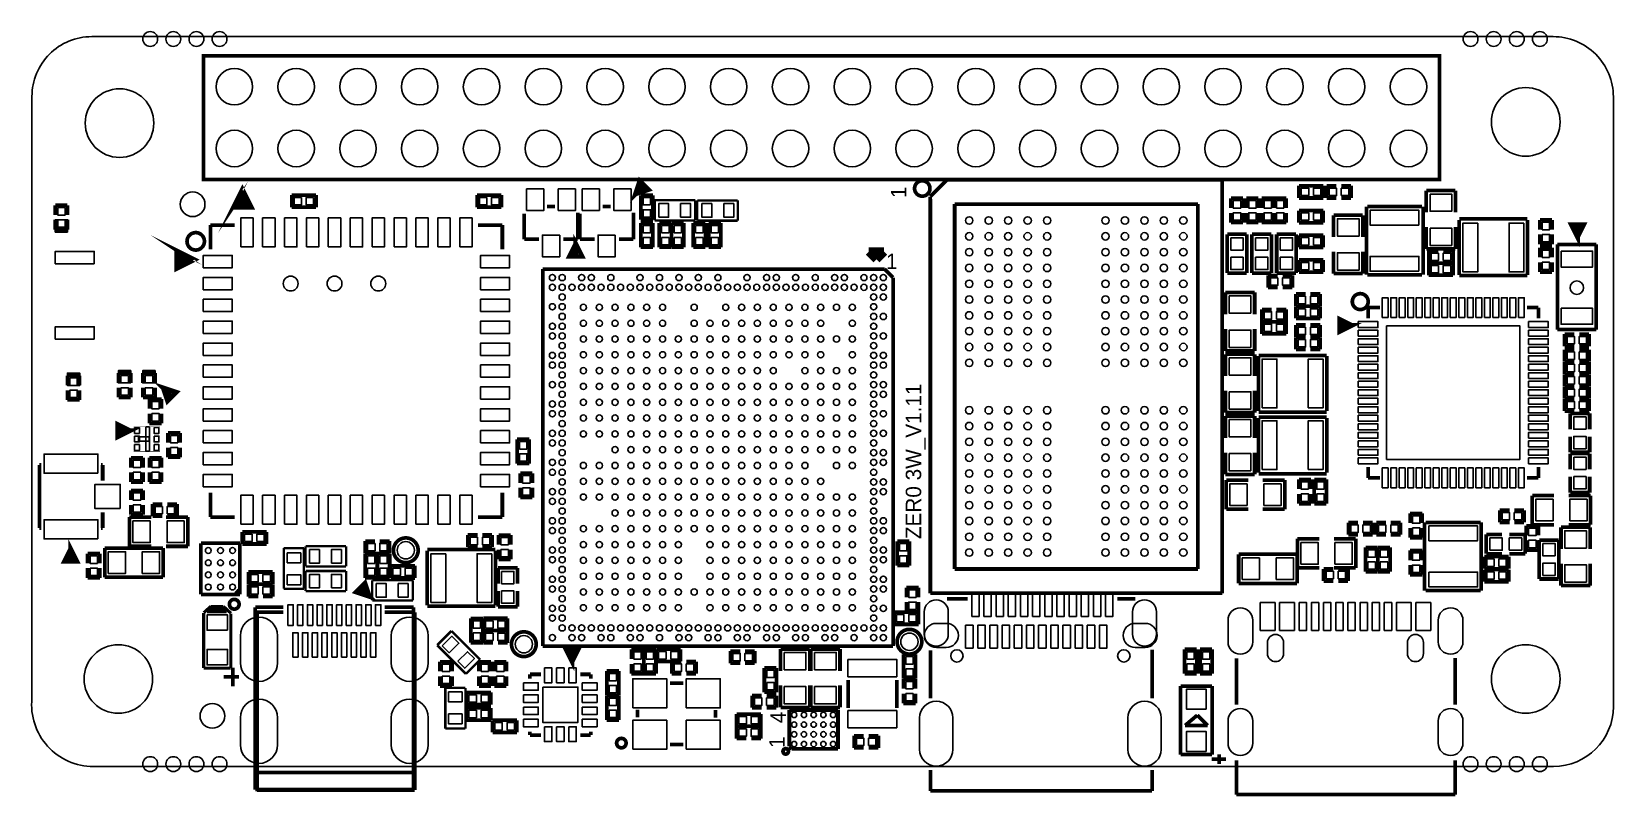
# Model space of a CAD drawing. Extents: x 0 to 65, y -1.2 to 30.2.
import ezdxf

# ---------------------------------------------------------------- set-up
doc = ezdxf.new("R2010")
doc.units = 0
for name, color, linetype in [('BOARD_GEOMETRY_OUTLINE', 3, 'CONTINUOUS'), ('BOARD_GEOMETRY_SILKSCREEN_', 1, 'CONTINUOUS'), ('PACKAGE_GEOMETRY_SILKSCREE', 4, 'CONTINUOUS'), ('PIN_TOP', 5, 'CONTINUOUS')]:
    doc.layers.add(name, color=color, linetype=linetype)

msp = doc.modelspace()

# ---------------------------------------------------------------- texts
at = {"layer": 'BOARD_GEOMETRY_SILKSCREEN_', "width": 1.004}
for s, p in [('1', (35.941, 23.368)), ('ZER0 3W_V1.11', (36.5506, 9.3472))]:
    msp.add_text(s, height=0.635, rotation=90, dxfattribs=at).set_placement(p)
msp.add_text('1', height=0.635, dxfattribs=at).set_placement((35.1028, 20.447))
at = {"layer": 'PACKAGE_GEOMETRY_SILKSCREE', "width": 1.004}
for s, p in [('1', (35.941, 23.368)), ('4', (30.988, 1.778)), ('1', (30.9372, 0.762))]:
    msp.add_text(s, height=0.635, rotation=90, dxfattribs=at).set_placement(p)
msp.add_text('1', height=0.635, dxfattribs=at).set_placement((35.1028, 20.447))

# ---------------------------------------------------------------- linework, layer by layer
at = {"layer": 'BOARD_GEOMETRY_OUTLINE'}
msp.add_lwpolyline([(0, 2.802382, 0.444679), (2.5273, 0), (62.536324, 0, 0.414124), (65.001648, 2.465324), (65.001648, 27.525726, 0.414223), (62.5221, 30.005528), (2.45745, 30.005528, 0.414246), (0, 27.547824)], format="xyb", close=True, dxfattribs=at)
at = {"layer": 'BOARD_GEOMETRY_SILKSCREEN_'}
for points, const_width in [([(7.050024, 29.21508), (57.850024, 29.21508), (57.850024, 24.13508), (7.050024, 24.13508), (7.050024, 29.21508)], 0.1524), ([(37.614352, 24.12111), (36.92398, 23.430992)], 0.1524), ([(48.926242, 24.12111), (37.614352, 24.12111)], 0.1524), ([(48.926242, 7.12089), (48.926242, 24.12111)], 0.1524), ([(8.250174, 22.97303), (9.050274, 22.97303), (8.650224, 23.77313), (8.250174, 22.97303), (8.650224, 23.572978), (8.950198, 23.073106), (8.450326, 23.073106), (8.650224, 23.473156), (8.850122, 23.173182), (8.550148, 23.173182), (8.7503, 23.37308)], 0.1524), ([(36.92398, 23.430992), (36.926012, 7.12089)], 0.1524), ([(37.92601, 23.121112), (47.926244, 23.121112)], 0.1524), ([(37.92601, 8.120888), (37.92601, 23.121112)], 0.1524), ([(47.926244, 23.121112), (47.926244, 8.120888)], 0.1524), ([(7.33552, 22.25548), (8.33628, 22.25548)], 0.1524), ([(7.33552, 21.25472), (7.33552, 22.25548)], 0.1524), ([(18.33372, 22.25548), (19.33448, 22.25548)], 0.1524), ([(19.33448, 22.25548), (19.33448, 21.25472)], 0.1524), ([(5.92455, 21.235924), (5.92455, 20.435824), (6.72465, 20.835874), (5.92455, 21.235924), (6.524498, 20.835874), (6.024626, 20.5359), (6.024626, 21.035772), (6.424676, 20.835874), (6.124702, 20.635722), (6.124702, 20.935696), (6.3246, 20.735798)], 0.1524), ([(34.711386, 20.84959), (34.394648, 21.166328)], 0.350012), ([(34.394648, 21.166328), (35.028378, 21.166328)], 0.350012), ([(35.028378, 21.166328), (34.711386, 20.84959)], 0.350012), ([(20.994116, 20.450048), (35.043872, 20.450048)], 0.1524), ([(20.994116, 4.949952), (20.994116, 20.450048)], 0.1524), ([(35.043872, 20.450048), (35.393884, 20.100036)], 0.1524), ([(35.393884, 20.100036), (35.393884, 4.949952)], 0.1524), ([(54.91988, 18.86712), (55.405782, 18.86712)], 0.1524), ([(54.91988, 18.86712), (54.91988, 18.424652)], 0.1524), ([(61.92012, 18.86712), (61.456062, 18.86712)], 0.1524), ([(61.92012, 18.86712), (61.92012, 18.424652)], 0.1524), ([(54.249574, 18.1356), (53.749702, 18.385536), (53.749702, 17.885664), (54.249574, 18.1356), (53.849524, 18.1356)], 0.199898), ([(5.395468, 15.565628), (5.572252, 15.035276), (5.925566, 15.388844), (5.395468, 15.565628), (5.67817, 15.282926)], 0.199898), ([(0.306324, 12.402058), (0.38862, 12.402058)], 0.1524), ([(0.306324, 9.802114), (0.306324, 12.402058)], 0.1524), ([(2.906268, 12.402058), (2.832354, 12.402058)], 0.1524), ([(2.906268, 12.402058), (2.906268, 11.752072)], 0.1524), ([(54.91988, 11.86688), (54.91988, 12.320016)], 0.1524), ([(61.92012, 11.86688), (61.92012, 12.320016)], 0.1524), ([(54.91988, 11.86688), (55.405782, 11.86688)], 0.1524), ([(61.92012, 11.86688), (61.456062, 11.86688)], 0.1524), ([(7.33552, 11.25728), (7.33552, 10.25652)], 0.1524), ([(19.33448, 10.25652), (19.33448, 11.25728)], 0.1524), ([(2.906268, 9.802114), (2.906268, 10.451338)], 0.1524), ([(0.306324, 9.802114), (0.38862, 9.802114)], 0.1524), ([(2.906268, 9.802114), (2.832354, 9.802114)], 0.1524), ([(7.33552, 10.25652), (8.33628, 10.25652)], 0.1524), ([(18.33372, 10.25652), (19.33448, 10.25652)], 0.1524), ([(6.9469, 9.178036), (8.5471, 9.178036)], 0.1524), ([(6.9469, 7.077964), (6.9469, 9.178036)], 0.1524), ([(8.5471, 9.178036), (8.5471, 7.080758)], 0.1524), ([(47.926244, 8.120888), (37.92601, 8.120888)], 0.1524), ([(8.544306, 7.077964), (6.9469, 7.077964)], 0.1524), ([(8.3566, 7.0866), (8.509, 7.2644)], 0.1524), ([(8.5471, 7.080758), (8.544306, 7.077964)], 0.1524), ([(13.863066, 6.994906), (13.686282, 7.525004), (13.332968, 7.17169), (13.863066, 6.994906), (13.58011, 7.277862)], 0.199898), ([(36.926012, 7.12089), (48.926242, 7.12089)], 0.1524), ([(7.0612, 6.3246), (7.349998, 6.583172)], 0.127), ([(7.949946, 6.503162), (7.29996, 6.503162)], 0.127), ([(7.349998, 6.583172), (7.869936, 6.583172)], 0.127), ([(7.869936, 6.583172), (8.1788, 6.2992)], 0.127), ([(9.180068, 6.54304), (9.180068, -0.948944)], 0.1524), ([(9.1821, 6.549898), (10.325608, 6.549898)], 0.1524), ([(15.683992, 6.549898), (14.497558, 6.549898)], 0.1524), ([(15.679928, 6.542024), (15.679928, -0.953008)], 0.1524), ([(37.604954, 6.89991), (38.462204, 6.89991)], 0.1524), ([(44.616116, 6.89991), (45.356018, 6.89991)], 0.1524), ([(7.059168, 4.045458), (7.059168, 6.317742)], 0.127), ([(7.999984, 6.413246), (7.199884, 6.413246)], 0.127), ([(7.999984, 6.362446), (7.199884, 6.362446)], 0.127), ([(8.178292, 6.28777), (8.178292, 4.045458)], 0.127), ([(9.254998, 6.340094), (9.254998, -0.96901)], 0.1524), ([(9.254998, 6.340094), (10.325608, 6.340094)], 0.1524), ([(15.731998, 6.340094), (14.497558, 6.340094)], 0.1524), ([(15.731998, -0.96901), (15.731998, 6.340094)], 0.1524), ([(35.393884, 4.949952), (20.994116, 4.949952)], 0.1524), ([(36.929822, 4.779772), (36.929822, 2.800858)], 0.1524), ([(46.039786, 4.803394), (46.039786, 2.800858)], 0.1524), ([(8.165338, 4.045458), (7.059168, 4.045458)], 0.127), ([(8.255, 3.302), (8.255, 4.064)], 0.1524), ([(49.50968, 4.449572), (49.50968, 2.537206)], 0.1524), ([(58.499756, 4.466336), (58.499756, 2.537206)], 0.1524), ([(7.874, 3.683), (8.509, 3.683)], 0.1524), ([(47.20971, 3.30962), (47.20971, 0.489712)], 0.1524), ([(48.509682, 3.30962), (47.20971, 3.30962)], 0.1524), ([(48.509682, 0.489712), (48.509682, 3.30962)], 0.1524), ([(31.131002, 2.3241), (33.130998, 2.3241)], 0.1524), ([(31.131002, 0.823976), (31.131002, 2.3241)], 0.1524), ([(33.130998, 2.3241), (33.130998, 0.7239)], 0.1524), ([(47.398178, 1.688592), (47.898812, 2.111248)], 0.1524), ([(47.898812, 2.111248), (48.321468, 1.688592)], 0.1524), ([(48.321468, 1.688592), (47.398178, 1.688592)], 0.1524), ([(31.231078, 0.7239), (31.131002, 0.823976)], 0.1524), ([(33.130998, 0.7239), (31.231078, 0.7239)], 0.1524), ([(47.20971, 0.489712), (48.509682, 0.489712)], 0.1524), ([(48.4886, 0.3048), (49.0728, 0.3048)], 0.1524), ([(48.7934, 0.1016), (48.7934, 0.508)], 0.1524), ([(49.50968, -1.150112), (49.50968, 0.252476)], 0.1524), ([(58.499756, -1.150112), (58.499756, 0.252476)], 0.1524), ([(9.183116, -0.249936), (15.680944, -0.249936)], 0.1524), ([(36.929822, -0.999998), (36.929822, -0.146812)], 0.1524), ([(46.039786, -0.999998), (46.039786, -0.146812)], 0.1524), ([(9.181084, -0.94996), (15.682976, -0.94996)], 0.1524), ([(9.254998, -0.96901), (15.731998, -0.96901)], 0.1524), ([(46.039786, -0.999998), (36.929822, -0.999998)], 0.1524), ([(58.499756, -1.150112), (49.50968, -1.150112)], 0.1524)]:
    msp.add_lwpolyline(points, dxfattribs=dict(at, const_width=const_width))
at = {"layer": 'BOARD_GEOMETRY_SILKSCREEN_', "const_width": 0.1524}
for points in [[(36.91128, 23.76297, 1.000095), (36.27882, 23.76297, 0.999905), (36.91128, 23.76297)], [(7.08914, 21.59, 1), (6.37286, 21.59, 1), (7.08914, 21.59)], [(54.924706, 19.112992, 1.000024), (54.27091, 19.112992, 0.999976), (54.924706, 19.112992)], [(8.51535, 6.671056, 0.99991), (8.115808, 6.671056, 1.00009), (8.51535, 6.671056)], [(31.092902, 0.624078, 1.000438), (30.869128, 0.623824, 0.999562), (31.092902, 0.624078)]]:
    msp.add_lwpolyline(points, format="xyb", dxfattribs=at)
at = {"layer": 'PACKAGE_GEOMETRY_SILKSCREE'}
for points, const_width in [([(7.050024, 29.21508), (57.850024, 29.21508), (57.850024, 24.13508), (7.050024, 24.13508), (7.050024, 29.21508)], 0.1524), ([(24.80945, 23.53945), (25.339548, 23.716234), (24.986234, 24.069548), (24.80945, 23.53945), (25.092406, 23.822406)], 0.199898), ([(37.614352, 24.12111), (36.92398, 23.430992)], 0.1524), ([(48.926242, 24.12111), (37.614352, 24.12111)], 0.1524), ([(48.926242, 7.12089), (48.926242, 24.12111)], 0.1524), ([(8.250174, 22.97303), (9.050274, 22.97303), (8.650224, 23.77313), (8.250174, 22.97303), (8.650224, 23.572978), (8.950198, 23.073106), (8.450326, 23.073106), (8.650224, 23.473156), (8.850122, 23.173182), (8.550148, 23.173182), (8.7503, 23.37308)], 0.1524), ([(10.676128, 23.490936), (11.675872, 23.490936)], 0.1524), ([(10.676128, 22.991064), (10.676128, 23.490936)], 0.1524), ([(11.675872, 23.490936), (11.675872, 22.991064)], 0.1524), ([(18.296128, 23.490936), (19.295872, 23.490936)], 0.1524), ([(18.296128, 22.991064), (18.296128, 23.490936)], 0.1524), ([(19.295872, 23.490936), (19.295872, 22.991064)], 0.1524), ([(25.023064, 22.487128), (25.023064, 23.487126)], 0.1524), ([(25.023064, 23.487126), (25.522936, 23.487126)], 0.1524), ([(25.522936, 23.487126), (25.522936, 22.487382)], 0.1524), ([(36.92398, 23.430992), (36.92398, 23.051008)], 0.1524), ([(36.926266, 23.329646), (36.926012, 7.12089)], 0.1524), ([(49.280064, 23.359872), (49.779936, 23.359872)], 0.1524), ([(49.280064, 22.960076), (49.280064, 23.359872)], 0.1524), ([(49.779936, 23.359872), (49.779936, 22.960076)], 0.1524), ([(49.915064, 23.359872), (50.414936, 23.359872)], 0.1524), ([(49.915064, 22.960076), (49.915064, 23.359872)], 0.1524), ([(50.414936, 23.359872), (50.414936, 22.960076)], 0.1524), ([(50.54981, 22.960076), (50.54981, 23.359872)], 0.1524), ([(50.54981, 23.359872), (51.049936, 23.359872)], 0.1524), ([(51.049936, 23.359872), (51.049936, 22.960076)], 0.1524), ([(51.058064, 23.359618), (51.557936, 23.359872)], 0.1524), ([(51.058064, 22.959822), (51.058064, 23.359618)], 0.1524), ([(51.557936, 23.359872), (51.557936, 22.960076)], 0.1524), ([(52.078128, 23.372064), (52.078128, 23.871936)], 0.1524), ([(52.078128, 23.871936), (53.077872, 23.871936)], 0.1524), ([(53.077872, 23.372064), (52.078128, 23.372064)], 0.1524), ([(53.077872, 23.871936), (53.077872, 23.372064)], 0.1524), ([(53.221128, 23.871936), (53.221128, 23.372064)], 0.1524), ([(53.620924, 23.871936), (53.221128, 23.871936)], 0.1524), ([(53.221128, 23.372064), (53.620924, 23.372064)], 0.1524), ([(53.821076, 23.871936), (54.220872, 23.871936)], 0.1524), ([(54.220872, 23.372064), (53.821076, 23.372064)], 0.1524), ([(54.220872, 23.871936), (54.220872, 23.372064)], 0.1524), ([(57.312052, 23.678896), (57.312052, 22.778974)], 0.1524), ([(58.511948, 23.678896), (57.312052, 23.678896)], 0.1524), ([(58.511948, 22.778974), (58.511948, 23.678896)], 0.1524), ([(0.959866, 23.074376), (0.959866, 22.67458)], 0.1524), ([(1.459738, 23.074376), (0.959866, 23.074376)], 0.1524), ([(1.459738, 22.67458), (1.459738, 23.074376)], 0.1524), ([(11.675872, 22.991064), (10.676128, 22.991064)], 0.1524), ([(19.295872, 22.991064), (18.296128, 22.991064)], 0.1524), ([(20.235926, 21.677122), (20.235926, 22.732238)], 0.1524), ([(21.496782, 23.026878), (21.165566, 23.026878)], 0.1524), ([(22.436074, 21.677122), (22.436074, 22.769576)], 0.1524), ([(22.521926, 21.677122), (22.521926, 22.732238)], 0.1524), ([(23.782782, 23.026878), (23.451566, 23.026878)], 0.1524), ([(24.722074, 21.677122), (24.722074, 22.769576)], 0.1524), ([(27.265884, 23.280116), (25.596088, 23.280116)], 0.100076), ([(25.596088, 23.280116), (25.596088, 22.450044)], 0.100076), ([(27.265884, 22.450044), (27.265884, 23.280116)], 0.100076), ([(27.344116, 23.269956), (27.344116, 22.439884)], 0.100076), ([(29.013912, 23.269956), (27.344116, 23.269956)], 0.100076), ([(29.013912, 22.439884), (29.013912, 23.269956)], 0.100076), ([(37.92601, 8.120888), (37.92601, 23.121112)], 0.1524), ([(37.92601, 23.121112), (47.926244, 23.121112)], 0.1524), ([(47.926244, 23.121112), (47.926244, 8.120888)], 0.1524), ([(49.280064, 22.759924), (49.280064, 22.360128)], 0.1524), ([(49.779936, 22.360128), (49.779936, 22.759924)], 0.1524), ([(49.915064, 22.759924), (49.915064, 22.360128)], 0.1524), ([(50.414936, 22.360128), (50.414936, 22.759924)], 0.1524), ([(50.550064, 22.759924), (50.550064, 22.360128)], 0.1524), ([(51.049936, 22.360128), (51.049936, 22.759924)], 0.1524), ([(51.058064, 22.759924), (51.058064, 22.360128)], 0.1524), ([(51.55819, 22.360128), (51.55819, 22.759924)], 0.1524), ([(52.078128, 22.356064), (52.078128, 22.855936)], 0.1524), ([(52.078128, 22.855936), (53.077872, 22.855936)], 0.1524), ([(53.077872, 22.855936), (53.077872, 22.356064)], 0.1524), ([(54.857904, 20.216114), (54.857904, 23.020528)], 0.1524), ([(54.883304, 23.020528), (57.13476, 23.020528)], 0.1524), ([(57.18556, 23.020528), (57.18556, 20.216114)], 0.1524), ([(0.959866, 22.074632), (0.959866, 22.474428)], 0.1524), ([(1.459738, 22.074632), (0.959866, 22.074632)], 0.1524), ([(1.459738, 22.474428), (1.459738, 22.074632)], 0.1524), ([(7.33552, 21.25472), (7.33552, 22.25548)], 0.1524), ([(7.33552, 22.25548), (8.33628, 22.25548)], 0.1524), ([(18.33372, 22.25548), (19.33448, 22.25548)], 0.1524), ([(19.33448, 22.25548), (19.33448, 21.25472)], 0.1524), ([(25.522936, 22.487382), (25.023064, 22.487128)], 0.1524), ([(25.023064, 22.344126), (25.522936, 22.344126)], 0.1524), ([(25.023064, 21.344382), (25.023064, 22.344126)], 0.1524), ([(25.522936, 22.344126), (25.522936, 21.344128)], 0.1524), ([(25.596088, 22.450044), (27.265884, 22.450044)], 0.100076), ([(25.785318, 21.344128), (25.785318, 22.343872)], 0.1524), ([(25.785318, 22.343872), (26.28519, 22.343872)], 0.1524), ([(26.28519, 22.343872), (26.28519, 21.344128)], 0.1524), ([(26.29281, 21.344128), (26.29281, 22.343872)], 0.1524), ([(26.29281, 22.343872), (26.792682, 22.343872)], 0.1524), ([(26.792682, 22.343872), (26.792682, 21.344128)], 0.1524), ([(27.18181, 21.344128), (27.182064, 22.343872)], 0.1524), ([(27.182064, 22.343872), (27.681682, 22.343872)], 0.1524), ([(27.344116, 22.439884), (29.013912, 22.439884)], 0.100076), ([(27.681682, 22.343872), (27.681682, 21.344128)], 0.1524), ([(27.817064, 22.343872), (28.316936, 22.343872)], 0.1524), ([(27.817064, 21.344128), (27.817064, 22.343872)], 0.1524), ([(28.316936, 22.343872), (28.316936, 21.344128)], 0.1524), ([(49.280064, 22.360128), (49.779936, 22.360128)], 0.1524), ([(49.915064, 22.360128), (50.414936, 22.360128)], 0.1524), ([(50.550064, 22.360128), (51.049936, 22.360128)], 0.1524), ([(51.058064, 22.360128), (51.55819, 22.360128)], 0.1524), ([(53.077872, 22.356064), (52.078128, 22.356064)], 0.1524), ([(53.502052, 22.662896), (53.502052, 21.762974)], 0.1524), ([(54.701948, 22.662896), (53.502052, 22.662896)], 0.1524), ([(54.701948, 21.762974), (54.701948, 22.662896)], 0.1524), ([(57.312052, 22.179026), (57.312052, 21.279104)], 0.1524), ([(58.511948, 21.279104), (58.511948, 22.179026)], 0.1524), ([(58.665872, 22.51456), (61.470286, 22.51456)], 0.1524), ([(58.665872, 20.212304), (58.665872, 22.46376)], 0.1524), ([(61.470286, 22.46376), (61.470286, 20.212304)], 0.1524), ([(61.980064, 22.470872), (61.980064, 22.071076)], 0.1524), ([(62.479936, 22.470872), (61.980064, 22.470872)], 0.1524), ([(62.479936, 22.071076), (62.479936, 22.470872)], 0.1524), ([(63.5254, 21.772626), (63.775336, 22.272498), (63.275464, 22.272498), (63.5254, 21.772626), (63.5254, 22.172676)], 0.199898), ([(5.92455, 21.235924), (5.92455, 20.435824), (6.72465, 20.835874), (5.92455, 21.235924), (6.524498, 20.835874), (6.024626, 20.5359), (6.024626, 21.035772), (6.424676, 20.835874), (6.124702, 20.635722), (6.124702, 20.935696), (6.3246, 20.735798)], 0.1524), ([(20.235926, 21.677122), (20.838922, 21.677122)], 0.1524), ([(22.436074, 21.677122), (21.842222, 21.677122)], 0.1524), ([(22.352, 21.483574), (22.102064, 20.983702), (22.601936, 20.983702), (22.352, 21.483574), (22.352, 21.083524)], 0.199898), ([(22.521926, 21.677122), (23.124922, 21.677122)], 0.1524), ([(24.722074, 21.677122), (24.128222, 21.677122)], 0.1524), ([(49.12995, 21.8821), (49.93005, 21.8821)], 0.1524), ([(49.12995, 20.2819), (49.12995, 21.8821)], 0.1524), ([(49.93005, 21.8821), (49.93005, 20.2819)], 0.1524), ([(50.14595, 21.8821), (50.94605, 21.8821)], 0.1524), ([(50.14595, 20.2819), (50.14595, 21.8821)], 0.1524), ([(50.94605, 21.8821), (50.94605, 20.2819)], 0.1524), ([(51.16195, 21.8821), (51.96205, 21.8821)], 0.1524), ([(51.16195, 20.2819), (51.16195, 21.8821)], 0.1524), ([(51.96205, 21.8821), (51.96205, 20.2819)], 0.1524), ([(52.078128, 21.340064), (52.078128, 21.839936)], 0.1524), ([(52.078128, 21.839936), (53.077872, 21.839936)], 0.1524), ([(53.077872, 21.839936), (53.077872, 21.340064)], 0.1524), ([(61.980064, 21.471128), (61.980064, 21.870924)], 0.1524), ([(62.479936, 21.471128), (61.980064, 21.471128)], 0.1524), ([(62.479936, 21.870924), (62.479936, 21.471128)], 0.1524), ([(62.6999, 17.960086), (62.6999, 21.459952)], 0.1524), ([(62.6999, 21.459952), (64.3001, 21.459952)], 0.1524), ([(64.3001, 21.459952), (64.3001, 17.960086)], 0.1524), ([(25.522936, 21.344128), (25.023064, 21.344382)], 0.1524), ([(26.28519, 21.344128), (25.785318, 21.344128)], 0.1524), ([(26.792682, 21.344128), (26.29281, 21.344128)], 0.1524), ([(27.681682, 21.344128), (27.18181, 21.344128)], 0.1524), ([(28.316936, 21.344128), (27.817064, 21.344128)], 0.1524), ([(34.711386, 20.84959), (34.394648, 21.166328)], 0.350012), ([(34.394648, 21.166328), (35.028378, 21.166328)], 0.350012), ([(35.028378, 21.166328), (34.711386, 20.84959)], 0.350012), ([(53.077872, 21.340064), (52.078128, 21.340064)], 0.1524), ([(52.078128, 20.324064), (52.078128, 20.823936)], 0.1524), ([(52.078128, 20.823936), (53.077872, 20.823936)], 0.1524), ([(53.077872, 20.823936), (53.077872, 20.324064)], 0.1524), ([(53.502052, 21.163026), (53.502052, 20.263104)], 0.1524), ([(54.701948, 20.263104), (54.701948, 21.163026)], 0.1524), ([(57.312052, 21.279104), (58.511948, 21.279104)], 0.1524), ([(57.412128, 21.204936), (57.811924, 21.204936)], 0.1524), ([(57.412128, 20.705064), (57.412128, 21.204936)], 0.1524), ([(58.411872, 21.204936), (58.012076, 21.204936)], 0.1524), ([(58.411872, 20.705064), (58.411872, 21.204936)], 0.1524), ([(61.980064, 21.327872), (62.479936, 21.327872)], 0.1524), ([(61.980064, 20.928076), (61.980064, 21.327872)], 0.1524), ([(62.479936, 21.327872), (62.479936, 20.928076)], 0.1524), ([(20.994116, 20.450048), (35.043872, 20.450048)], 0.1524), ([(20.994116, 4.949952), (20.994116, 20.450048)], 0.1524), ([(35.043872, 20.450048), (35.393884, 20.100036)], 0.1524), ([(35.393884, 20.100036), (35.393884, 4.949952)], 0.1524), ([(49.93005, 20.2819), (49.12995, 20.2819)], 0.1524), ([(50.94605, 20.2819), (50.14595, 20.2819)], 0.1524), ([(50.808128, 20.188936), (51.207924, 20.188936)], 0.1524), ([(50.808128, 19.689064), (50.808128, 20.188936)], 0.1524), ([(51.96205, 20.2819), (51.16195, 20.2819)], 0.1524), ([(51.807872, 20.188936), (51.408076, 20.188936)], 0.1524), ([(51.807872, 19.689064), (51.807872, 20.188936)], 0.1524), ([(53.077872, 20.324064), (52.078128, 20.324064)], 0.1524), ([(53.502052, 20.263104), (54.701948, 20.263104)], 0.1524), ([(57.13476, 20.216114), (54.883304, 20.216114)], 0.1524), ([(57.811924, 20.705064), (57.412128, 20.705064)], 0.1524), ([(57.412128, 20.696936), (58.411872, 20.696936)], 0.1524), ([(57.412128, 20.197064), (57.412128, 20.696936)], 0.1524), ([(58.411872, 20.197064), (57.412128, 20.197064)], 0.1524), ([(58.012076, 20.705064), (58.411872, 20.705064)], 0.1524), ([(58.411872, 20.696936), (58.411872, 20.197064)], 0.1524), ([(61.470286, 20.186904), (58.665872, 20.186904)], 0.1524), ([(61.980064, 20.727924), (61.980064, 20.328128)], 0.1524), ([(61.980064, 20.328128), (62.479936, 20.328128)], 0.1524), ([(62.479936, 20.328128), (62.479936, 20.727924)], 0.1524), ([(49.057052, 19.487896), (49.057052, 18.587974)], 0.1524), ([(50.256948, 19.487896), (49.057052, 19.487896)], 0.1524), ([(50.256948, 18.587974), (50.256948, 19.487896)], 0.1524), ([(51.207924, 19.689064), (50.808128, 19.689064)], 0.1524), ([(51.408076, 19.689064), (51.807872, 19.689064)], 0.1524), ([(50.554128, 18.791936), (50.554128, 18.292064)], 0.1524), ([(50.953924, 18.791936), (50.554128, 18.791936)], 0.1524), ([(51.154076, 18.791936), (51.553872, 18.791936)], 0.1524), ([(51.553872, 18.791936), (51.553872, 18.292064)], 0.1524), ([(51.951128, 19.426936), (52.350924, 19.426936)], 0.1524), ([(51.951128, 18.927064), (51.951128, 19.426936)], 0.1524), ([(52.350924, 18.927064), (51.951128, 18.927064)], 0.1524), ([(51.951128, 18.918936), (52.950872, 18.918936)], 0.1524), ([(51.951128, 18.419064), (51.951128, 18.918936)], 0.1524), ([(52.950872, 19.426936), (52.551076, 19.426936)], 0.1524), ([(52.551076, 18.927064), (52.950872, 18.927064)], 0.1524), ([(52.950872, 18.927064), (52.950872, 19.426936)], 0.1524), ([(52.950872, 18.918936), (52.950872, 18.419064)], 0.1524), ([(54.91988, 18.86712), (55.405782, 18.86712)], 0.1524), ([(54.91988, 18.86712), (54.91988, 18.424652)], 0.1524), ([(61.92012, 18.86712), (61.456062, 18.86712)], 0.1524), ([(61.92012, 18.86712), (61.92012, 18.424652)], 0.1524), ([(50.554128, 18.292064), (50.953924, 18.292064)], 0.1524), ([(50.554128, 17.784064), (50.554128, 18.283936)], 0.1524), ([(50.554128, 18.283936), (51.553872, 18.283936)], 0.1524), ([(51.553872, 18.292064), (51.154076, 18.292064)], 0.1524), ([(51.553872, 18.283936), (51.553872, 17.784064)], 0.1524), ([(52.950872, 18.419064), (51.951128, 18.419064)], 0.1524), ([(51.951128, 18.156936), (52.350924, 18.156936)], 0.1524), ([(51.951128, 17.657064), (51.951128, 18.156936)], 0.1524), ([(52.950872, 18.156936), (52.551076, 18.156936)], 0.1524), ([(52.950872, 17.657064), (52.950872, 18.156936)], 0.1524), ([(54.249574, 18.1356), (53.749702, 18.385536), (53.749702, 17.885664), (54.249574, 18.1356), (53.849524, 18.1356)], 0.199898), ([(49.057052, 17.988026), (49.057052, 17.088104)], 0.1524), ([(50.256948, 17.088104), (50.256948, 17.988026)], 0.1524), ([(51.553872, 17.784064), (50.554128, 17.784064)], 0.1524), ([(52.350924, 17.657064), (51.951128, 17.657064)], 0.1524), ([(51.951128, 17.648936), (52.350924, 17.648936)], 0.1524), ([(51.951128, 17.149064), (51.951128, 17.648936)], 0.1524), ([(52.551076, 17.657064), (52.950872, 17.657064)], 0.1524), ([(52.950872, 17.648936), (52.551076, 17.648936)], 0.1524), ([(52.950872, 17.149064), (52.950872, 17.648936)], 0.1524), ([(64.3001, 17.960086), (62.6999, 17.960086)], 0.1524), ([(63.000128, 17.775936), (63.000128, 17.276064)], 0.1524), ([(63.399924, 17.775936), (63.000128, 17.775936)], 0.1524), ([(63.600076, 17.775936), (63.999872, 17.775936)], 0.1524), ([(63.999872, 17.775936), (63.999872, 17.276064)], 0.1524), ([(49.057052, 17.088104), (50.256948, 17.088104)], 0.1524), ([(49.057052, 16.947896), (49.057052, 16.047974)], 0.1524), ([(50.256948, 16.947896), (49.057052, 16.947896)], 0.1524), ([(50.256948, 16.047974), (50.256948, 16.947896)], 0.1524), ([(50.416714, 16.897096), (53.221128, 16.897096)], 0.1524), ([(50.416714, 14.62024), (50.416714, 16.871696)], 0.1524), ([(52.350924, 17.149064), (51.951128, 17.149064)], 0.1524), ([(52.551076, 17.149064), (52.950872, 17.149064)], 0.1524), ([(53.221128, 16.871696), (53.221128, 14.62024)], 0.1524), ([(63.000128, 17.276064), (63.399924, 17.276064)], 0.1524), ([(63.000128, 17.140936), (63.000128, 16.641064)], 0.1524), ([(63.399924, 17.140936), (63.000128, 17.140936)], 0.1524), ([(63.999872, 17.276064), (63.600076, 17.276064)], 0.1524), ([(63.600076, 17.140936), (63.999872, 17.140936)], 0.1524), ([(63.999872, 17.140936), (63.999872, 16.641064)], 0.1524), ([(63.000128, 16.641064), (63.399924, 16.641064)], 0.1524), ([(63.000128, 16.632936), (63.000128, 16.133064)], 0.1524), ([(63.399924, 16.632936), (63.000128, 16.632936)], 0.1524), ([(63.999872, 16.641064), (63.600076, 16.641064)], 0.1524), ([(63.600076, 16.632936), (63.999872, 16.632936)], 0.1524), ([(63.999872, 16.632936), (63.999872, 16.133064)], 0.1524), ([(1.459738, 16.071342), (1.95961, 16.071342)], 0.1524), ([(1.459738, 15.671546), (1.459738, 16.071342)], 0.1524), ([(1.95961, 16.071342), (1.95961, 15.671546)], 0.1524), ([(3.55981, 16.171418), (3.55981, 15.771622)], 0.1524), ([(4.059682, 16.171418), (3.55981, 16.171418)], 0.1524), ([(3.55981, 15.171674), (3.55981, 15.57147)], 0.1524), ([(4.059682, 15.771622), (4.059682, 16.171418)], 0.1524), ([(4.059682, 15.57147), (4.059682, 15.171674)], 0.1524), ([(4.559808, 16.171418), (5.05968, 16.171418)], 0.1524), ([(4.559808, 15.771622), (4.559808, 16.171418)], 0.1524), ([(4.559808, 15.57147), (4.559808, 15.171674)], 0.1524), ([(5.05968, 16.171418), (5.05968, 15.771622)], 0.1524), ([(5.05968, 15.171674), (5.05968, 15.57147)], 0.1524), ([(5.395468, 15.565628), (5.571998, 15.03553), (5.925566, 15.388844), (5.395468, 15.565628), (5.67817, 15.282926)], 0.199898), ([(63.000128, 16.133064), (63.399924, 16.133064)], 0.1524), ([(63.000128, 16.124936), (63.000128, 15.625064)], 0.1524), ([(63.399924, 16.124936), (63.000128, 16.124936)], 0.1524), ([(63.000128, 15.625064), (63.399924, 15.625064)], 0.1524), ([(63.000128, 15.616936), (63.000128, 15.117064)], 0.1524), ([(63.399924, 15.616936), (63.000128, 15.616936)], 0.1524), ([(63.999872, 16.133064), (63.600076, 16.133064)], 0.1524), ([(63.600076, 16.124936), (63.999872, 16.124936)], 0.1524), ([(63.999872, 15.625064), (63.600076, 15.625064)], 0.1524), ([(63.600076, 15.616936), (63.999872, 15.616936)], 0.1524), ([(63.999872, 16.124936), (63.999872, 15.625064)], 0.1524), ([(63.999872, 15.616936), (63.999872, 15.117064)], 0.1524), ([(1.459738, 15.471394), (1.459738, 15.071598)], 0.1524), ([(1.459738, 15.071598), (1.95961, 15.071598)], 0.1524), ([(1.95961, 15.071598), (1.95961, 15.471394)], 0.1524), ([(4.059682, 15.171674), (3.55981, 15.171674)], 0.1524), ([(4.559808, 15.171674), (5.05968, 15.171674)], 0.1524), ([(4.830064, 14.705076), (4.830064, 15.104872)], 0.1524), ([(4.830064, 15.104872), (5.329936, 15.104872)], 0.1524), ([(5.329936, 15.104872), (5.329936, 14.705076)], 0.1524), ([(49.057052, 15.448026), (49.057052, 14.548104)], 0.1524), ([(50.256948, 14.548104), (50.256948, 15.448026)], 0.1524), ([(63.000128, 15.117064), (63.399924, 15.117064)], 0.1524), ([(63.000128, 15.108936), (63.000128, 14.609064)], 0.1524), ([(63.399924, 15.108936), (63.000128, 15.108936)], 0.1524), ([(63.999872, 15.117064), (63.600076, 15.117064)], 0.1524), ([(63.600076, 15.108936), (63.999872, 15.108936)], 0.1524), ([(63.999872, 15.108936), (63.999872, 14.609064)], 0.1524), ([(4.830064, 14.504924), (4.830064, 14.105128)], 0.1524), ([(5.329936, 14.105128), (5.329936, 14.504924)], 0.1524), ([(49.057052, 14.548104), (50.256948, 14.548104)], 0.1524), ([(49.057052, 14.407896), (49.057052, 13.507974)], 0.1524), ([(50.256948, 14.407896), (49.057052, 14.407896)], 0.1524), ([(50.256948, 13.507974), (50.256948, 14.407896)], 0.1524), ([(53.221128, 14.56944), (50.416714, 14.56944)], 0.1524), ([(50.416714, 14.357096), (53.221128, 14.357096)], 0.1524), ([(50.416714, 12.08024), (50.416714, 14.331696)], 0.1524), ([(53.221128, 14.331696), (53.221128, 12.08024)], 0.1524), ([(63.000128, 14.609064), (63.399924, 14.609064)], 0.1524), ([(63.22695, 14.5161), (63.22695, 13.866114)], 0.1524), ([(64.02705, 14.5161), (63.22695, 14.5161)], 0.1524), ([(63.999872, 14.609064), (63.600076, 14.609064)], 0.1524), ([(64.02705, 13.866114), (64.02705, 14.5161)], 0.1524), ([(4.028186, 13.8049), (3.528314, 14.054836), (3.528314, 13.554964), (4.028186, 13.8049), (3.628136, 13.8049)], 0.199898), ([(4.178046, 13.96492), (5.258054, 13.96492)], 0.0254), ([(4.830064, 14.105128), (5.329936, 14.105128)], 0.1524), ([(5.592064, 13.711936), (5.592064, 13.31214)], 0.1524), ([(6.091936, 13.711936), (5.592064, 13.711936)], 0.1524), ([(6.091936, 13.31214), (6.091936, 13.711936)], 0.1524), ([(5.592064, 12.712192), (5.592064, 13.111988)], 0.1524), ([(6.091936, 13.111988), (6.091936, 12.712192)], 0.1524), ([(19.943064, 13.453872), (20.442936, 13.453872)], 0.1524), ([(19.943064, 12.454128), (19.943064, 13.453872)], 0.1524), ([(20.442936, 13.453872), (20.442936, 12.454128)], 0.1524), ([(63.22695, 13.565886), (63.22695, 12.9159)], 0.1524), ([(64.02705, 12.9159), (64.02705, 13.565886)], 0.1524), ([(0.306324, 12.402058), (0.38862, 12.402058)], 0.1524), ([(0.306324, 9.802114), (0.306324, 12.402058)], 0.1524), ([(2.906268, 12.402058), (2.832354, 12.402058)], 0.1524), ([(2.906268, 12.402058), (2.906268, 11.752072)], 0.1524), ([(4.068064, 12.691872), (4.068064, 12.292076)], 0.1524), ([(4.567936, 12.691872), (4.068064, 12.691872)], 0.1524), ([(5.258054, 12.959334), (4.178046, 12.959334)], 0.0254), ([(4.567936, 12.292076), (4.567936, 12.691872)], 0.1524), ([(4.830064, 12.691872), (4.830064, 12.292076)], 0.1524), ([(5.329936, 12.691872), (4.830064, 12.691872)], 0.1524), ([(5.329936, 12.292076), (5.329936, 12.691872)], 0.1524), ([(6.091936, 12.712192), (5.592064, 12.712192)], 0.1524), ([(20.442936, 12.454128), (19.943064, 12.454128)], 0.1524), ([(49.057052, 12.908026), (49.057052, 12.008104)], 0.1524), ([(50.256948, 12.008104), (50.256948, 12.908026)], 0.1524), ([(54.91988, 11.86688), (54.91988, 12.320016)], 0.1524), ([(61.92012, 11.86688), (61.92012, 12.320016)], 0.1524), ([(63.22695, 12.9159), (64.02705, 12.9159)], 0.1524), ([(63.22695, 12.8651), (63.22695, 12.215114)], 0.1524), ([(64.02705, 12.8651), (63.22695, 12.8651)], 0.1524), ([(64.02705, 12.215114), (64.02705, 12.8651)], 0.1524), ([(4.068064, 11.692128), (4.068064, 12.091924)], 0.1524), ([(4.567936, 11.692128), (4.068064, 11.692128)], 0.1524), ([(4.567936, 12.091924), (4.567936, 11.692128)], 0.1524), ([(4.830064, 11.692128), (4.830064, 12.091924)], 0.1524), ([(5.329936, 11.692128), (4.830064, 11.692128)], 0.1524), ([(5.329936, 12.091924), (5.329936, 11.692128)], 0.1524), ([(20.569936, 12.056872), (20.070064, 12.056872)], 0.1524), ([(20.070064, 12.056872), (20.070064, 11.657076)], 0.1524), ([(20.569936, 11.657076), (20.569936, 12.056872)], 0.1524), ([(49.057052, 12.008104), (50.256948, 12.008104)], 0.1524), ([(49.092104, 11.775948), (49.092104, 10.576052)], 0.1524), ([(49.992026, 11.775948), (49.092104, 11.775948)], 0.1524), ([(53.221128, 12.02944), (50.416714, 12.02944)], 0.1524), ([(51.491896, 11.775948), (50.591974, 11.775948)], 0.1524), ([(51.491896, 10.576052), (51.491896, 11.775948)], 0.1524), ([(52.074064, 11.802872), (52.573936, 11.802872)], 0.1524), ([(52.074064, 11.403076), (52.074064, 11.802872)], 0.1524), ([(52.573936, 11.802872), (52.573936, 11.403076)], 0.1524), ([(52.709064, 11.802872), (53.208936, 11.802872)], 0.1524), ([(52.709064, 10.803128), (52.709064, 11.802872)], 0.1524), ([(53.208936, 11.802872), (53.208936, 10.803128)], 0.1524), ([(54.91988, 11.86688), (55.405782, 11.86688)], 0.1524), ([(61.92012, 11.86688), (61.456062, 11.86688)], 0.1524), ([(63.22695, 11.914886), (63.22695, 11.2649)], 0.1524), ([(64.02705, 11.2649), (64.02705, 11.914886)], 0.1524), ([(4.068064, 11.352022), (4.567936, 11.352022)], 0.1524), ([(4.068064, 10.952226), (4.068064, 11.352022)], 0.1524), ([(4.567936, 11.352022), (4.567936, 10.952226)], 0.1524), ([(7.33552, 11.25728), (7.33552, 10.25652)], 0.1524), ([(19.33448, 10.25652), (19.33448, 11.25728)], 0.1524), ([(20.070064, 11.057128), (20.070064, 11.456924)], 0.1524), ([(20.569936, 11.057128), (20.070064, 11.057128)], 0.1524), ([(20.569936, 11.456924), (20.569936, 11.057128)], 0.1524), ([(52.074064, 11.202924), (52.074064, 10.803128)], 0.1524), ([(52.573936, 10.803128), (52.573936, 11.202924)], 0.1524), ([(61.665104, 11.140948), (61.665104, 9.941052)], 0.1524), ([(62.565026, 11.140948), (61.665104, 11.140948)], 0.1524), ([(64.064896, 11.140948), (63.164974, 11.140948)], 0.1524), ([(63.22695, 11.2649), (64.02705, 11.2649)], 0.1524), ([(64.064896, 9.941052), (64.064896, 11.140948)], 0.1524), ([(2.906268, 9.802114), (2.906268, 10.451338)], 0.1524), ([(4.068064, 10.752074), (4.068064, 10.352278)], 0.1524), ([(4.068064, 10.352278), (4.567936, 10.352278)], 0.1524), ([(4.567936, 10.352278), (4.567936, 10.752074)], 0.1524), ([(4.961128, 10.790936), (5.360924, 10.790936)], 0.1524), ([(4.961128, 10.291064), (4.961128, 10.790936)], 0.1524), ([(5.960872, 10.790936), (5.561076, 10.790936)], 0.1524), ([(5.960872, 10.291064), (5.960872, 10.790936)], 0.1524), ([(49.092104, 10.576052), (49.992026, 10.576052)], 0.1524), ([(50.591974, 10.576052), (51.491896, 10.576052)], 0.1524), ([(52.074064, 10.803128), (52.573936, 10.803128)], 0.1524), ([(53.208936, 10.803128), (52.709064, 10.803128)], 0.1524), ([(56.646064, 10.405872), (56.646064, 10.006076)], 0.1524), ([(57.145936, 10.405872), (56.646064, 10.405872)], 0.1524), ([(57.145936, 10.006076), (57.145936, 10.405872)], 0.1524), ([(60.333128, 10.536936), (60.333128, 10.037064)], 0.1524), ([(60.732924, 10.536936), (60.333128, 10.536936)], 0.1524), ([(60.933076, 10.536936), (61.332872, 10.536936)], 0.1524), ([(61.332872, 10.536936), (61.332872, 10.037064)], 0.1524), ([(0.306324, 9.802114), (0.38862, 9.802114)], 0.1524), ([(2.906268, 9.802114), (2.832354, 9.802114)], 0.1524), ([(4.007104, 10.251948), (4.007104, 9.052052)], 0.1524), ([(4.907026, 10.251948), (4.007104, 10.251948)], 0.1524), ([(5.360924, 10.291064), (4.961128, 10.291064)], 0.1524), ([(6.406896, 10.251948), (5.506974, 10.251948)], 0.1524), ([(5.561076, 10.291064), (5.960872, 10.291064)], 0.1524), ([(6.406896, 9.052052), (6.406896, 10.251948)], 0.1524), ([(7.33552, 10.25652), (8.33628, 10.25652)], 0.1524), ([(18.33372, 10.25652), (19.33448, 10.25652)], 0.1524), ([(54.110128, 10.028936), (54.509924, 10.028936)], 0.1524), ([(54.110128, 9.529064), (54.110128, 10.028936)], 0.1524), ([(55.109872, 10.028936), (54.710076, 10.028936)], 0.1524), ([(55.109872, 9.529064), (55.109872, 10.028936)], 0.1524), ([(55.253128, 10.028936), (55.652924, 10.028936)], 0.1524), ([(55.253128, 9.529064), (55.253128, 10.028936)], 0.1524), ([(56.252872, 10.028936), (55.853076, 10.028936)], 0.1524), ([(56.252872, 9.529064), (56.252872, 10.028936)], 0.1524), ([(56.646064, 9.406128), (56.646064, 9.805924)], 0.1524), ([(57.145936, 9.805924), (57.145936, 9.406128)], 0.1524), ([(57.24144, 7.230872), (57.24144, 10.035286)], 0.1524), ([(57.29224, 10.035286), (59.543696, 10.035286)], 0.1524), ([(59.569096, 10.035286), (59.569096, 7.230872)], 0.1524), ([(60.333128, 10.037064), (60.732924, 10.037064)], 0.1524), ([(61.332872, 10.037064), (60.933076, 10.037064)], 0.1524), ([(61.421264, 9.897872), (61.421264, 9.498076)], 0.1524), ([(61.921136, 9.897872), (61.421264, 9.897872)], 0.1524), ([(61.665104, 9.941052), (62.565026, 9.941052)], 0.1524), ([(61.921136, 9.498076), (61.921136, 9.897872)], 0.1524), ([(62.849252, 9.835896), (62.849252, 8.935974)], 0.1524), ([(64.049148, 9.835896), (62.849252, 9.835896)], 0.1524), ([(63.164974, 9.941052), (64.064896, 9.941052)], 0.1524), ([(64.049148, 8.935974), (64.049148, 9.835896)], 0.1524), ([(1.593596, 8.93826), (1.34366, 8.438388), (1.843532, 8.438388), (1.593596, 8.93826), (1.593596, 8.53821)], 0.199898), ([(4.007104, 9.052052), (4.907026, 9.052052)], 0.1524), ([(5.506974, 9.052052), (6.406896, 9.052052)], 0.1524), ([(6.9469, 9.178036), (8.5471, 9.178036)], 0.1524), ([(6.9469, 7.077964), (6.9469, 9.178036)], 0.1524), ([(8.5471, 9.178036), (8.5471, 7.080758)], 0.1524), ([(8.644128, 9.148064), (8.644128, 9.647936)], 0.1524), ([(8.644128, 9.647936), (9.643872, 9.647936)], 0.1524), ([(9.643872, 9.148064), (8.644128, 9.148064)], 0.1524), ([(9.643872, 9.647936), (9.643872, 9.148064)], 0.1524), ([(11.245088, 9.056116), (11.245088, 8.226044)], 0.100076), ([(12.914884, 9.056116), (11.245088, 9.056116)], 0.100076), ([(12.914884, 8.226044), (12.914884, 9.056116)], 0.100076), ([(13.698728, 8.76681), (13.698728, 9.266682)], 0.1524), ([(13.698728, 9.266682), (14.098524, 9.266682)], 0.1524), ([(14.698472, 9.266936), (14.298676, 9.266936)], 0.1524), ([(14.698472, 8.76681), (14.698472, 9.266936)], 0.1524), ([(17.915128, 9.520936), (18.314924, 9.520936)], 0.1524), ([(17.915128, 9.021064), (17.915128, 9.520936)], 0.1524), ([(18.914872, 9.520936), (18.515076, 9.520936)], 0.1524), ([(18.914872, 9.021064), (18.914872, 9.520936)], 0.1524), ([(19.181064, 9.516872), (19.181064, 9.117076)], 0.1524), ([(19.680936, 9.516872), (19.181064, 9.516872)], 0.1524), ([(19.680936, 9.117076), (19.680936, 9.516872)], 0.1524), ([(35.56381, 8.262874), (35.564064, 9.262872)], 0.1524), ([(35.564064, 9.262872), (36.063936, 9.262618)], 0.1524), ([(36.063936, 9.262618), (36.063936, 8.262874)], 0.1524), ([(52.013104, 9.362948), (52.013104, 8.162798)], 0.1524), ([(52.913026, 9.362694), (52.013104, 9.362948)], 0.1524), ([(54.412896, 9.362948), (53.512974, 9.362694)], 0.1524), ([(54.509924, 9.529064), (54.110128, 9.529064)], 0.1524), ([(54.412896, 8.162798), (54.412896, 9.362948)], 0.1524), ([(54.710076, 9.529064), (55.109872, 9.529064)], 0.1524), ([(55.652924, 9.529064), (55.253128, 9.529064)], 0.1524), ([(55.853076, 9.529064), (56.252872, 9.529064)], 0.1524), ([(57.145936, 9.406128), (56.646064, 9.406128)], 0.1524), ([(59.7789, 9.54405), (59.7789, 8.74395)], 0.1524), ([(60.428886, 9.54405), (59.7789, 9.54405)], 0.1524), ([(61.3791, 9.54405), (60.729114, 9.54405)], 0.1524), ([(61.3791, 8.74395), (61.3791, 9.54405)], 0.1524), ([(61.421264, 8.898128), (61.421264, 9.297924)], 0.1524), ([(61.921136, 9.297924), (61.921136, 8.898128)], 0.1524), ([(61.95695, 7.7089), (61.95695, 9.3091)], 0.1524), ([(61.95695, 9.3091), (62.75705, 9.3091)], 0.1524), ([(62.75705, 9.3091), (62.75705, 7.7089)], 0.1524), ([(2.290064, 8.754872), (2.290064, 8.355076)], 0.1524), ([(2.789936, 8.754872), (2.290064, 8.754872)], 0.1524), ([(2.789936, 8.355076), (2.789936, 8.754872)], 0.1524), ([(2.991104, 8.981948), (5.390896, 8.981948)], 0.1524), ([(2.991104, 7.782052), (2.991104, 8.981948)], 0.1524), ([(5.390896, 8.981948), (5.390896, 7.782052)], 0.1524), ([(10.349484, 8.977884), (10.349484, 7.308088)], 0.100076), ([(11.179556, 8.977884), (10.349484, 8.977884)], 0.100076), ([(11.179556, 7.308088), (11.179556, 8.977884)], 0.100076), ([(13.694664, 8.754872), (14.194536, 8.754872)], 0.1524), ([(13.694664, 7.755128), (13.694664, 8.754872)], 0.1524), ([(14.098778, 8.76681), (13.698728, 8.76681)], 0.1524), ([(14.194536, 8.754872), (14.194536, 7.755128)], 0.1524), ([(14.202664, 8.754872), (14.702536, 8.754872)], 0.1524), ([(14.202664, 7.755128), (14.202664, 8.754872)], 0.1524), ([(14.298676, 8.76681), (14.698472, 8.76681)], 0.1524), ([(14.702536, 8.754872), (14.702536, 7.755128)], 0.1524), ([(16.247872, 8.92556), (19.052286, 8.92556)], 0.1524), ([(16.247872, 6.623304), (16.247872, 8.87476)], 0.1524), ([(18.314924, 9.021064), (17.915128, 9.021064)], 0.1524), ([(18.515076, 9.021064), (18.914872, 9.021064)], 0.1524), ([(19.052286, 8.87476), (19.052286, 6.623304)], 0.1524), ([(19.181064, 8.517128), (19.181064, 8.916924)], 0.1524), ([(19.680936, 8.517128), (19.181064, 8.517128)], 0.1524), ([(19.680936, 8.916924), (19.680936, 8.517128)], 0.1524), ([(49.600104, 8.727948), (51.999896, 8.727948)], 0.1524), ([(49.600104, 7.528052), (49.600104, 8.727948)], 0.1524), ([(51.999896, 8.727948), (51.999896, 7.528052)], 0.1524), ([(54.817264, 9.008872), (55.317136, 9.008872)], 0.1524), ([(54.817264, 8.009128), (54.817264, 9.008872)], 0.1524), ([(55.317136, 9.008872), (55.317136, 8.009128)], 0.1524), ([(55.325264, 9.008872), (55.825136, 9.008872)], 0.1524), ([(55.325264, 8.009128), (55.325264, 9.008872)], 0.1524), ([(55.825136, 9.008872), (55.825136, 8.009128)], 0.1524), ([(56.646064, 8.881872), (57.145936, 8.881872)], 0.1524), ([(56.646064, 8.482076), (56.646064, 8.881872)], 0.1524), ([(57.145936, 8.881872), (57.145936, 8.482076)], 0.1524), ([(59.698128, 8.132064), (59.698128, 8.631936)], 0.1524), ([(59.698128, 8.631936), (60.697872, 8.631936)], 0.1524), ([(59.7789, 8.74395), (60.428886, 8.74395)], 0.1524), ([(60.697872, 8.631936), (60.697872, 8.132064)], 0.1524), ([(60.729114, 8.74395), (61.3791, 8.74395)], 0.1524), ([(61.921136, 8.898128), (61.421264, 8.898128)], 0.1524), ([(2.290064, 7.755128), (2.290064, 8.154924)], 0.1524), ([(2.789936, 7.755128), (2.290064, 7.755128)], 0.1524), ([(2.789936, 8.154924), (2.789936, 7.755128)], 0.1524), ([(5.390896, 7.782052), (2.991104, 7.782052)], 0.1524), ([(8.898128, 7.996936), (9.897872, 7.996936)], 0.1524), ([(8.898128, 7.497064), (8.898128, 7.996936)], 0.1524), ([(9.897872, 7.996936), (9.897872, 7.497064)], 0.1524), ([(11.245088, 8.226044), (12.914884, 8.226044)], 0.100076), ([(11.245088, 8.040116), (11.245088, 7.210044)], 0.100076), ([(12.914884, 8.040116), (11.245088, 8.040116)], 0.100076), ([(12.914884, 7.210044), (12.914884, 8.040116)], 0.100076), ([(14.194536, 7.755128), (13.694664, 7.755128)], 0.1524), ([(14.702536, 7.755128), (14.202664, 7.755128)], 0.1524), ([(14.740128, 8.250936), (15.739872, 8.250936)], 0.1524), ([(14.740128, 7.751064), (14.740128, 8.250936)], 0.1524), ([(15.739872, 7.751064), (14.740128, 7.751064)], 0.1524), ([(15.739872, 8.250936), (15.739872, 7.751064)], 0.1524), ([(19.15795, 8.1661), (19.15795, 7.516114)], 0.1524), ([(19.95805, 8.1661), (19.15795, 8.1661)], 0.1524), ([(19.95805, 7.516114), (19.95805, 8.1661)], 0.1524), ([(36.063936, 8.262874), (35.56381, 8.262874)], 0.1524), ([(47.926244, 8.120888), (37.92601, 8.120888)], 0.1524), ([(52.013104, 8.162798), (52.913026, 8.163052)], 0.1524), ([(53.094128, 8.123936), (53.094128, 7.624064)], 0.1524), ([(53.493924, 8.123936), (53.094128, 8.123936)], 0.1524), ([(53.512974, 8.163052), (54.412896, 8.162798)], 0.1524), ([(53.694076, 8.123936), (54.093872, 8.123936)], 0.1524), ([(54.093872, 8.123936), (54.093872, 7.624064)], 0.1524), ([(55.317136, 8.009128), (54.817264, 8.009128)], 0.1524), ([(55.825136, 8.009128), (55.325264, 8.009128)], 0.1524), ([(56.646064, 8.281924), (56.646064, 7.882128)], 0.1524), ([(56.646064, 7.882128), (57.145936, 7.882128)], 0.1524), ([(57.145936, 7.882128), (57.145936, 8.281924)], 0.1524), ([(60.697872, 8.132064), (59.698128, 8.132064)], 0.1524), ([(59.698128, 8.098536), (60.697872, 8.098536)], 0.1524), ([(59.698128, 7.598664), (59.698128, 8.098536)], 0.1524), ([(60.697872, 8.098536), (60.697872, 7.598664)], 0.1524), ([(62.849252, 8.336026), (62.849252, 7.436104)], 0.1524), ([(64.049148, 7.436104), (64.049148, 8.336026)], 0.1524), ([(8.544306, 7.077964), (6.9469, 7.077964)], 0.1524), ([(8.3566, 7.0866), (8.509, 7.2644)], 0.1524), ([(8.5471, 7.080758), (8.544306, 7.077964)], 0.1524), ([(9.897872, 7.497064), (8.898128, 7.497064)], 0.1524), ([(8.898128, 7.488936), (8.898128, 6.989064)], 0.1524), ([(9.297924, 7.488936), (8.898128, 7.488936)], 0.1524), ([(9.498076, 7.488936), (9.897872, 7.488936)], 0.1524), ([(9.897872, 7.488936), (9.897872, 6.989064)], 0.1524), ([(10.349484, 7.308088), (11.179556, 7.308088)], 0.100076), ([(11.245088, 7.210044), (12.914884, 7.210044)], 0.100076), ([(13.863066, 6.994906), (13.686282, 7.525004), (13.332968, 7.17169), (13.863066, 6.994906), (13.58011, 7.277862)], 0.199898), ([(13.988288, 7.659116), (13.988288, 6.829044)], 0.100076), ([(15.658084, 7.659116), (13.988288, 7.659116)], 0.100076), ([(15.658084, 6.829044), (15.658084, 7.659116)], 0.100076), ([(19.15795, 7.215886), (19.15795, 6.5659)], 0.1524), ([(19.95805, 6.5659), (19.95805, 7.215886)], 0.1524), ([(35.945064, 6.958076), (35.945064, 7.357872)], 0.1524), ([(35.945064, 7.357872), (36.444682, 7.357872)], 0.1524), ([(36.444682, 7.357872), (36.444682, 6.958076)], 0.1524), ([(36.926012, 7.12089), (48.926242, 7.12089)], 0.1524), ([(51.999896, 7.528052), (49.600104, 7.528052)], 0.1524), ([(53.094128, 7.624064), (53.493924, 7.624064)], 0.1524), ([(54.093872, 7.624064), (53.694076, 7.624064)], 0.1524), ([(59.543696, 7.230872), (57.29224, 7.230872)], 0.1524), ([(60.697872, 7.598664), (59.698128, 7.598664)], 0.1524), ([(62.75705, 7.7089), (61.95695, 7.7089)], 0.1524), ([(62.849252, 7.436104), (64.049148, 7.436104)], 0.1524), ([(7.0612, 6.3246), (7.349998, 6.583172)], 0.127), ([(7.949946, 6.503162), (7.29996, 6.503162)], 0.127), ([(7.349998, 6.583172), (7.869936, 6.583172)], 0.127), ([(7.869936, 6.583172), (8.1788, 6.2992)], 0.127), ([(8.898128, 6.989064), (9.297924, 6.989064)], 0.1524), ([(9.180068, 6.54304), (9.180068, -0.948944)], 0.1524), ([(9.1821, 6.549898), (10.325608, 6.549898)], 0.1524), ([(9.897872, 6.989064), (9.498076, 6.989064)], 0.1524), ([(13.988288, 6.829044), (15.658084, 6.829044)], 0.100076), ([(15.683992, 6.549898), (14.497558, 6.549898)], 0.1524), ([(15.679928, 6.542024), (15.679928, -0.953008)], 0.1524), ([(19.052286, 6.597904), (16.247872, 6.597904)], 0.1524), ([(19.15795, 6.5659), (19.95805, 6.5659)], 0.1524), ([(35.945064, 6.757924), (35.945064, 6.358128)], 0.1524), ([(36.444936, 6.357874), (36.444936, 6.75767)], 0.1524), ([(37.604954, 6.89991), (38.462204, 6.89991)], 0.1524), ([(44.616116, 6.89991), (45.356018, 6.89991)], 0.1524), ([(7.059168, 4.045458), (7.059168, 6.317742)], 0.127), ([(7.999984, 6.413246), (7.199884, 6.413246)], 0.127), ([(7.999984, 6.362446), (7.199884, 6.362446)], 0.127), ([(8.178292, 6.28777), (8.178292, 4.045458)], 0.127), ([(9.254998, 6.340094), (10.325608, 6.340094)], 0.1524), ([(9.254998, 6.340094), (9.254998, -0.96901)], 0.1524), ([(15.731998, 6.340094), (14.497558, 6.340094)], 0.1524), ([(15.731998, -0.96901), (15.731998, 6.340094)], 0.1524), ([(18.038064, 6.087872), (18.537936, 6.087872)], 0.1524), ([(18.038064, 5.088128), (18.038064, 6.087872)], 0.1524), ([(18.537936, 6.087872), (18.537936, 5.088128)], 0.1524), ([(18.550128, 6.091936), (19.549872, 6.091936)], 0.1524), ([(18.550128, 5.592064), (18.550128, 6.091936)], 0.1524), ([(19.549872, 6.091936), (19.549872, 5.592064)], 0.1524), ([(35.441128, 5.846064), (35.440874, 6.345936)], 0.1524), ([(35.440874, 6.345936), (36.440618, 6.345936)], 0.1524), ([(36.440618, 5.846064), (35.441128, 5.846064)], 0.1524), ([(35.945064, 6.358128), (36.444936, 6.357874)], 0.1524), ([(36.440618, 6.345936), (36.440618, 5.846064)], 0.1524), ([(17.243298, 5.575808), (16.656304, 4.988814)], 0.100076), ([(18.424144, 4.395216), (17.243298, 5.575808)], 0.100076), ([(19.549872, 5.592064), (18.550128, 5.592064)], 0.1524), ([(18.550128, 5.583936), (18.949924, 5.583936)], 0.1524), ([(18.550128, 5.084064), (18.550128, 5.583936)], 0.1524), ([(19.549872, 5.583936), (19.150076, 5.583936)], 0.1524), ([(19.549872, 5.084064), (19.549872, 5.583936)], 0.1524), ([(16.656304, 4.988814), (17.83715, 3.808222)], 0.100076), ([(18.537936, 5.088128), (18.038064, 5.088128)], 0.1524), ([(18.949924, 5.084064), (18.550128, 5.084064)], 0.1524), ([(19.150076, 5.084064), (19.549872, 5.084064)], 0.1524), ([(35.393884, 4.949952), (20.994116, 4.949952)], 0.1524), ([(22.1996, 4.322826), (22.449536, 4.822698), (21.949664, 4.822698), (22.1996, 4.322826), (22.1996, 4.722876)], 0.199898), ([(24.642064, 4.817872), (25.141936, 4.817872)], 0.1524), ([(24.642064, 4.418076), (24.642064, 4.817872)], 0.1524), ([(25.141936, 4.817872), (25.141936, 4.418076)], 0.1524), ([(25.150064, 4.817872), (25.649936, 4.817872)], 0.1524), ([(25.150064, 3.818128), (25.150064, 4.817872)], 0.1524), ([(25.649936, 4.817872), (25.649936, 3.818128)], 0.1524), ([(25.662128, 4.322064), (25.662128, 4.821936)], 0.1524), ([(25.662128, 4.821936), (26.661872, 4.821936)], 0.1524), ([(26.661872, 4.821936), (26.661872, 4.322064)], 0.1524), ([(29.109924, 4.745736), (28.710128, 4.745736)], 0.1524), ([(28.710128, 4.745736), (28.710128, 4.246118)], 0.1524), ([(29.310076, 4.745736), (29.709872, 4.745736)], 0.1524), ([(29.709872, 4.745736), (29.709872, 4.246118)], 0.1524), ([(30.769052, 4.832096), (30.769052, 3.932174)], 0.1524), ([(31.968948, 4.832096), (30.769052, 4.832096)], 0.1524), ([(31.968948, 3.932174), (31.968948, 4.832096)], 0.1524), ([(32.013652, 4.832096), (32.013652, 3.932174)], 0.1524), ([(33.213548, 4.832096), (32.013652, 4.832096)], 0.1524), ([(33.213548, 3.932174), (33.213548, 4.832096)], 0.1524), ([(35.818064, 4.614418), (36.317936, 4.614672)], 0.1524), ([(35.818064, 3.614674), (35.818064, 4.614418)], 0.1524), ([(36.317936, 4.614672), (36.317936, 3.614674)], 0.1524), ([(36.929822, 4.779772), (36.929822, 2.800858)], 0.1524), ([(46.039786, 4.803394), (46.039786, 2.800858)], 0.1524), ([(47.375064, 4.817872), (47.874936, 4.817872)], 0.1524), ([(47.375064, 3.818128), (47.375064, 4.817872)], 0.1524), ([(47.874936, 4.817872), (47.874936, 3.818128)], 0.1524), ([(48.010064, 4.817872), (48.509936, 4.817872)], 0.1524), ([(48.010064, 3.818128), (48.010064, 4.817872)], 0.1524), ([(48.509936, 4.817872), (48.509682, 3.818128)], 0.1524), ([(8.165338, 4.045458), (7.059168, 4.045458)], 0.127), ([(8.255, 3.302), (8.255, 4.064)], 0.1524), ([(17.267936, 4.309872), (16.768064, 4.309872)], 0.1524), ([(16.768064, 4.309872), (16.768064, 3.910076)], 0.1524), ([(17.267936, 3.910076), (17.267936, 4.309872)], 0.1524), ([(17.83715, 3.808222), (18.424144, 4.395216)], 0.100076), ([(18.368264, 4.309872), (18.868136, 4.309872)], 0.1524), ([(18.368264, 3.910076), (18.368264, 4.309872)], 0.1524), ([(18.868136, 4.309872), (18.868136, 3.910076)], 0.1524), ([(19.003264, 4.309872), (19.50339, 4.309872)], 0.1524), ([(19.003264, 3.910076), (19.003264, 4.309872)], 0.1524), ([(19.50339, 4.309872), (19.50339, 3.910076)], 0.1524), ([(23.626064, 3.928872), (24.125936, 3.928872)], 0.1524), ([(23.626064, 2.929128), (23.626064, 3.928872)], 0.1524), ([(24.125936, 3.928872), (24.125936, 2.929128)], 0.1524), ([(24.642064, 4.217924), (24.642064, 3.818128)], 0.1524), ([(25.141936, 3.818128), (25.141936, 4.217924)], 0.1524), ([(26.661872, 4.322064), (25.662128, 4.322064)], 0.1524), ([(26.297128, 4.313936), (26.297128, 3.814318)], 0.1524), ([(26.696924, 4.313936), (26.297128, 4.313936)], 0.1524), ([(26.896822, 4.313936), (27.296618, 4.313936)], 0.1524), ([(27.296618, 4.313936), (27.296618, 3.814318)], 0.1524), ([(28.710128, 4.246118), (29.109924, 4.246118)], 0.1524), ([(29.709872, 4.246118), (29.310076, 4.246118)], 0.1524), ([(30.103064, 4.055872), (30.602936, 4.055872)], 0.1524), ([(30.103064, 3.056128), (30.103064, 4.055872)], 0.1524), ([(30.602936, 4.055872), (30.602936, 3.056128)], 0.1524), ([(49.50968, 4.449572), (49.50968, 2.537206)], 0.1524), ([(58.499756, 4.466336), (58.499756, 2.537206)], 0.1524), ([(7.874, 3.683), (8.509, 3.683)], 0.1524), ([(16.768064, 3.310128), (16.768064, 3.709924)], 0.1524), ([(17.267936, 3.310128), (16.768064, 3.310128)], 0.1524), ([(16.989044, 3.232912), (16.989044, 1.563116)], 0.100076), ([(17.819116, 3.232912), (16.989044, 3.232912)], 0.100076), ([(17.267936, 3.709924), (17.267936, 3.310128)], 0.1524), ([(17.819116, 1.563116), (17.819116, 3.232912)], 0.100076), ([(18.368264, 3.709924), (18.368264, 3.310128)], 0.1524), ([(18.368264, 3.310128), (18.868136, 3.310128)], 0.1524), ([(18.868136, 3.310128), (18.868136, 3.709924)], 0.1524), ([(19.003264, 3.710178), (19.003264, 3.310382)], 0.1524), ([(19.003264, 3.310382), (19.503136, 3.310128)], 0.1524), ([(19.503136, 3.310128), (19.503136, 3.709924)], 0.1524), ([(20.467066, 3.789934), (20.467066, 3.611118)], 0.1524), ([(20.467066, 3.789934), (20.926298, 3.789934)], 0.1524), ([(22.966934, 3.789934), (22.533864, 3.789934)], 0.1524), ([(22.966934, 3.789934), (22.966934, 3.611118)], 0.1524), ([(24.642064, 3.818128), (25.141936, 3.818128)], 0.1524), ([(25.649936, 3.818128), (25.150064, 3.818128)], 0.1524), ([(26.226262, 3.422142), (26.7716, 3.422142)], 0.1524), ([(26.297128, 3.814318), (26.696924, 3.814318)], 0.1524), ([(27.296618, 3.814318), (26.896822, 3.814318)], 0.1524), ([(30.769052, 3.332226), (30.769052, 2.432304)], 0.1524), ([(31.968948, 2.432304), (31.968948, 3.332226)], 0.1524), ([(32.013652, 3.332226), (32.013652, 2.432304)], 0.1524), ([(33.213548, 2.432304), (33.213548, 3.332226)], 0.1524), ([(33.544002, 2.412746), (33.544002, 3.55346)], 0.1524), ([(35.543998, 2.412746), (35.543998, 3.55346)], 0.1524), ([(36.317936, 3.614674), (35.818064, 3.614674)], 0.1524), ([(35.818064, 3.598672), (35.818064, 3.198876)], 0.1524), ([(36.317936, 3.598672), (35.818064, 3.598672)], 0.1524), ([(36.317936, 3.198876), (36.317936, 3.598672)], 0.1524), ([(47.20971, 3.30962), (47.20971, 0.489712)], 0.1524), ([(48.509682, 3.30962), (47.20971, 3.30962)], 0.1524), ([(47.874936, 3.818128), (47.375064, 3.818128)], 0.1524), ([(48.509682, 3.818128), (48.010064, 3.818128)], 0.1524), ([(48.509682, 0.489712), (48.509682, 3.30962)], 0.1524), ([(17.864328, 2.544064), (17.864328, 3.043936)], 0.1524), ([(17.864328, 3.043936), (18.864072, 3.043936)], 0.1524), ([(18.864072, 2.544064), (17.864328, 2.544064)], 0.1524), ([(18.864072, 3.043936), (18.864072, 2.544064)], 0.1524), ([(24.125936, 2.929128), (23.626064, 2.929128)], 0.1524), ([(23.626064, 2.912872), (24.125936, 2.912872)], 0.1524), ([(23.626064, 1.913128), (23.626064, 2.912872)], 0.1524), ([(24.125936, 2.912872), (24.125936, 1.913128)], 0.1524), ([(29.998924, 2.916682), (29.599128, 2.916682)], 0.1524), ([(29.599128, 2.916682), (29.599128, 2.41681)], 0.1524), ([(30.602936, 3.056128), (30.103064, 3.056128)], 0.1524), ([(30.199076, 2.916682), (30.598872, 2.916682)], 0.1524), ([(30.598872, 2.916682), (30.599126, 2.41681)], 0.1524), ([(35.818064, 2.598928), (35.818064, 2.998724)], 0.1524), ([(36.317936, 2.598928), (35.818064, 2.598928)], 0.1524), ([(36.317936, 2.998724), (36.317936, 2.598928)], 0.1524), ([(17.864328, 1.909064), (17.864328, 2.408936)], 0.1524), ([(17.864328, 2.408936), (18.864072, 2.408936)], 0.1524), ([(18.864072, 1.909064), (17.864328, 1.909064)], 0.1524), ([(18.864072, 2.408936), (18.864072, 1.909064)], 0.1524), ([(18.931128, 1.401318), (18.931128, 1.900936)], 0.1524), ([(18.931128, 1.900936), (19.930872, 1.900936)], 0.1524), ([(19.930872, 1.900936), (19.930872, 1.401318)], 0.1524), ([(24.125936, 1.913128), (23.626064, 1.913128)], 0.1524), ([(24.892254, 2.341626), (24.892254, 2.016506)], 0.1524), ([(28.092146, 2.33045), (28.092146, 2.012442)], 0.1524), ([(28.964128, 1.655064), (28.964128, 2.154936)], 0.1524), ([(28.964128, 2.154936), (29.963872, 2.154936)], 0.1524), ([(29.599128, 2.41681), (29.998924, 2.41681)], 0.1524), ([(29.963872, 2.154936), (29.963872, 1.655064)], 0.1524), ([(30.599126, 2.41681), (30.19933, 2.41681)], 0.1524), ([(30.769052, 2.432304), (31.968948, 2.432304)], 0.1524), ([(31.131002, 2.3241), (33.130998, 2.3241)], 0.1524), ([(31.131002, 0.823976), (31.131002, 2.3241)], 0.1524), ([(32.013652, 2.432304), (33.213548, 2.432304)], 0.1524), ([(33.130998, 2.3241), (33.130998, 0.7239)], 0.1524), ([(47.398178, 1.688592), (47.898812, 2.111248)], 0.1524), ([(47.898812, 2.111248), (48.321468, 1.688592)], 0.1524), ([(16.989044, 1.563116), (17.819116, 1.563116)], 0.100076), ([(19.930872, 1.401318), (18.931128, 1.401318)], 0.1524), ([(20.467066, 1.290066), (20.467066, 1.432814)], 0.1524), ([(20.467066, 1.290066), (20.926298, 1.290066)], 0.1524), ([(22.966934, 1.290066), (22.533864, 1.290066)], 0.1524), ([(22.966934, 1.290066), (22.966934, 1.432814)], 0.1524), ([(28.964128, 1.147064), (28.963874, 1.646682)], 0.1524), ([(28.963874, 1.646682), (29.36367, 1.646682)], 0.1524), ([(29.963872, 1.655064), (28.964128, 1.655064)], 0.1524), ([(29.964126, 1.646682), (29.56433, 1.646682)], 0.1524), ([(29.963872, 1.147064), (29.964126, 1.646682)], 0.1524), ([(33.790382, 1.265936), (33.790382, 0.766064)], 0.1524), ([(34.190178, 1.265936), (33.790382, 1.265936)], 0.1524), ([(34.390076, 1.265936), (34.789872, 1.265936)], 0.1524), ([(34.789872, 1.265936), (34.790126, 0.766064)], 0.1524), ([(48.321468, 1.688592), (47.398178, 1.688592)], 0.1524), ([(26.226262, 0.909066), (26.771346, 0.909066)], 0.1524), ([(29.363924, 1.147064), (28.964128, 1.147064)], 0.1524), ([(29.564076, 1.147064), (29.963872, 1.147064)], 0.1524), ([(31.231078, 0.7239), (31.131002, 0.823976)], 0.1524), ([(33.130998, 0.7239), (31.231078, 0.7239)], 0.1524), ([(33.790382, 0.766064), (34.190178, 0.766064)], 0.1524), ([(34.790126, 0.766064), (34.39033, 0.766064)], 0.1524), ([(47.20971, 0.489712), (48.509682, 0.489712)], 0.1524), ([(48.4886, 0.3048), (49.0728, 0.3048)], 0.1524), ([(48.7934, 0.1016), (48.7934, 0.508)], 0.1524), ([(49.50968, -1.150112), (49.50968, 0.252476)], 0.1524), ([(58.499756, -1.150112), (58.499756, 0.252476)], 0.1524), ([(9.183116, -0.249936), (15.680944, -0.249936)], 0.1524), ([(36.929822, -0.999998), (36.929822, -0.146812)], 0.1524), ([(46.039786, -0.999998), (46.039786, -0.146812)], 0.1524), ([(9.181084, -0.94996), (15.682976, -0.94996)], 0.1524), ([(9.254998, -0.96901), (15.731998, -0.96901)], 0.1524), ([(46.039786, -0.999998), (36.929822, -0.999998)], 0.1524), ([(58.499756, -1.150112), (49.50968, -1.150112)], 0.1524)]:
    msp.add_lwpolyline(points, dxfattribs=dict(at, const_width=const_width))
at = {"layer": 'PACKAGE_GEOMETRY_SILKSCREE', "const_width": 0.1524}
for points in [[(36.91128, 23.76297, 1.000095), (36.27882, 23.76297, 0.999905), (36.91128, 23.76297)], [(7.08914, 21.59, 1), (6.37286, 21.59, 1), (7.08914, 21.59)], [(54.924706, 19.112992, 1.000024), (54.27091, 19.112992, 0.999976), (54.924706, 19.112992)], [(15.875, 8.89, 1), (14.859, 8.89, 1), (15.875, 8.89)], [(8.51535, 6.671056, 0.99991), (8.115808, 6.671056, 1.00009), (8.51535, 6.671056)], [(20.7264, 5.0292, 1), (19.7104, 5.0292, 1), (20.7264, 5.0292)], [(36.576, 5.1308, 0.999936), (35.56, 5.131054, 1.000064), (36.576, 5.1308)], [(24.421084, 0.964438, 1.000002), (24.031956, 0.964438, 0.999998), (24.421084, 0.964438)], [(31.092902, 0.624078, 1.000438), (30.869128, 0.623824, 0.999562), (31.092902, 0.624078)]]:
    msp.add_lwpolyline(points, format="xyb", dxfattribs=at)
at = {"layer": 'PIN_TOP'}
for points in [[(21.041614, 23.74646), (21.041614, 22.85746), (20.330414, 22.85746), (20.330414, 23.74646)], [(22.341586, 23.74646), (22.341586, 22.85746), (21.630386, 22.85746), (21.630386, 23.74646)], [(23.327614, 23.74646), (23.327614, 22.85746), (22.616414, 22.85746), (22.616414, 23.74646)], [(24.627586, 23.74646), (24.627586, 22.85746), (23.916386, 22.85746), (23.916386, 23.74646)], [(52.175664, 23.4696), (52.175664, 23.7744), (52.480464, 23.7744), (52.480464, 23.4696)], [(52.675536, 23.4696), (52.675536, 23.7744), (52.980336, 23.7744), (52.980336, 23.4696)], [(53.318664, 23.4696), (53.318664, 23.7744), (53.623464, 23.7744), (53.623464, 23.4696)], [(53.818536, 23.4696), (53.818536, 23.7744), (54.123336, 23.7744), (54.123336, 23.4696)], [(57.4675, 23.534624), (58.3565, 23.534624), (58.3565, 22.823424), (57.4675, 22.823424)], [(1.057402, 22.97684), (1.362202, 22.97684), (1.362202, 22.67204), (1.057402, 22.67204)], [(11.078464, 23.3934), (11.078464, 23.0886), (10.773664, 23.0886), (10.773664, 23.3934)], [(11.578336, 23.3934), (11.578336, 23.0886), (11.273536, 23.0886), (11.273536, 23.3934)], [(18.698464, 23.3934), (18.698464, 23.0886), (18.393664, 23.0886), (18.393664, 23.3934)], [(19.198336, 23.3934), (19.198336, 23.0886), (18.893536, 23.0886), (18.893536, 23.3934)], [(25.4254, 23.084536), (25.1206, 23.084536), (25.1206, 23.389336), (25.4254, 23.389336)], [(25.4254, 22.584664), (25.1206, 22.584664), (25.1206, 22.889464), (25.4254, 22.889464)], [(25.762712, 22.5806), (25.762712, 23.1394), (26.169112, 23.1394), (26.169112, 22.5806)], [(26.662888, 22.5806), (26.662888, 23.1394), (27.069288, 23.1394), (27.069288, 22.5806)], [(27.947112, 23.1394), (27.947112, 22.5806), (27.540712, 22.5806), (27.540712, 23.1394)], [(28.847288, 23.1394), (28.847288, 22.5806), (28.440888, 22.5806), (28.440888, 23.1394)], [(49.6824, 22.957536), (49.3776, 22.957536), (49.3776, 23.262336), (49.6824, 23.262336)], [(49.6824, 22.457664), (49.3776, 22.457664), (49.3776, 22.762464), (49.6824, 22.762464)], [(50.3174, 22.957536), (50.0126, 22.957536), (50.0126, 23.262336), (50.3174, 23.262336)], [(50.3174, 22.457664), (50.0126, 22.457664), (50.0126, 22.762464), (50.3174, 22.762464)], [(50.9524, 22.957536), (50.6476, 22.957536), (50.6476, 23.262336), (50.9524, 23.262336)], [(50.9524, 22.457664), (50.6476, 22.457664), (50.6476, 22.762464), (50.9524, 22.762464)], [(51.4604, 22.957536), (51.1556, 22.957536), (51.1556, 23.262336), (51.4604, 23.262336)], [(51.4604, 22.457664), (51.1556, 22.457664), (51.1556, 22.762464), (51.4604, 22.762464)], [(52.175664, 22.4536), (52.175664, 22.7584), (52.480464, 22.7584), (52.480464, 22.4536)], [(52.675536, 22.4536), (52.675536, 22.7584), (52.980336, 22.7584), (52.980336, 22.4536)], [(57.0103, 22.26056), (55.0037, 22.26056), (55.0037, 22.87016), (57.0103, 22.87016)], [(1.463802, 21.968968), (0.955802, 21.968968), (0.955802, 22.476968), (1.463802, 22.476968)], [(1.057402, 22.476968), (1.362202, 22.476968), (1.362202, 22.172168), (1.057402, 22.172168)], [(8.58012, 21.35886), (8.58012, 22.55266), (9.08812, 22.55266), (9.08812, 21.35886)], [(9.48182, 21.35886), (9.48182, 22.55266), (9.98982, 22.55266), (9.98982, 21.35886)], [(10.38098, 21.35886), (10.38098, 22.55266), (10.88898, 22.55266), (10.88898, 21.35886)], [(11.28014, 21.35886), (11.28014, 22.55266), (11.78814, 22.55266), (11.78814, 21.35886)], [(12.18184, 21.35886), (12.18184, 22.55266), (12.68984, 22.55266), (12.68984, 21.35886)], [(13.081, 21.35886), (13.081, 22.55266), (13.589, 22.55266), (13.589, 21.35886)], [(13.98016, 21.35886), (13.98016, 22.55266), (14.48816, 22.55266), (14.48816, 21.35886)], [(14.88186, 21.35886), (14.88186, 22.55266), (15.38986, 22.55266), (15.38986, 21.35886)], [(15.78102, 21.35886), (15.78102, 22.55266), (16.28902, 22.55266), (16.28902, 21.35886)], [(16.68018, 21.35886), (16.68018, 22.55266), (17.18818, 22.55266), (17.18818, 21.35886)], [(17.58188, 21.35886), (17.58188, 22.55266), (18.08988, 22.55266), (18.08988, 21.35886)], [(25.1206, 22.246336), (25.4254, 22.246336), (25.4254, 21.941536), (25.1206, 21.941536)], [(25.8826, 22.246336), (26.1874, 22.246336), (26.1874, 21.941536), (25.8826, 21.941536)], [(26.3906, 22.246336), (26.6954, 22.246336), (26.6954, 21.941536), (26.3906, 21.941536)], [(27.2796, 22.246336), (27.5844, 22.246336), (27.5844, 21.941536), (27.2796, 21.941536)], [(28.2194, 21.941536), (27.9146, 21.941536), (27.9146, 22.246336), (28.2194, 22.246336)], [(54.5465, 21.807424), (53.6575, 21.807424), (53.6575, 22.518624), (54.5465, 22.518624)], [(57.4675, 22.134576), (58.3565, 22.134576), (58.3565, 21.423376), (57.4675, 21.423376)], [(59.42584, 22.3393), (59.42584, 20.3327), (58.81624, 20.3327), (58.81624, 22.3393)], [(61.32576, 22.3393), (61.32576, 20.3327), (60.71616, 20.3327), (60.71616, 22.3393)], [(62.0776, 22.373336), (62.3824, 22.373336), (62.3824, 22.068536), (62.0776, 22.068536)], [(21.6916, 21.84654), (21.6916, 20.95754), (20.9804, 20.95754), (20.9804, 21.84654)], [(23.9776, 21.84654), (23.9776, 20.95754), (23.2664, 20.95754), (23.2664, 21.84654)], [(25.1206, 21.746464), (25.4254, 21.746464), (25.4254, 21.441664), (25.1206, 21.441664)], [(25.8826, 21.746464), (26.1874, 21.746464), (26.1874, 21.441664), (25.8826, 21.441664)], [(26.3906, 21.746464), (26.6954, 21.746464), (26.6954, 21.441664), (26.3906, 21.441664)], [(27.2796, 21.746464), (27.5844, 21.746464), (27.5844, 21.441664), (27.2796, 21.441664)], [(28.2194, 21.441664), (27.9146, 21.441664), (27.9146, 21.746464), (28.2194, 21.746464)], [(49.276, 21.73605), (49.784, 21.73605), (49.784, 21.22805), (49.276, 21.22805)], [(50.292, 21.73605), (50.8, 21.73605), (50.8, 21.22805), (50.292, 21.22805)], [(51.308, 21.73605), (51.816, 21.73605), (51.816, 21.22805), (51.308, 21.22805)], [(52.175664, 21.4376), (52.175664, 21.7424), (52.480464, 21.7424), (52.480464, 21.4376)], [(52.675536, 21.4376), (52.675536, 21.7424), (52.980336, 21.7424), (52.980336, 21.4376)], [(62.0776, 21.873464), (62.3824, 21.873464), (62.3824, 21.568664), (62.0776, 21.568664)], [(2.559812, 20.668996), (0.959612, 20.668996), (0.959612, 21.176996), (2.559812, 21.176996)], [(7.03834, 20.50288), (7.03834, 21.01088), (8.23214, 21.01088), (8.23214, 20.50288)], [(18.43786, 20.50288), (18.43786, 21.01088), (19.63166, 21.01088), (19.63166, 20.50288)], [(49.276, 20.93595), (49.784, 20.93595), (49.784, 20.42795), (49.276, 20.42795)], [(50.292, 20.93595), (50.8, 20.93595), (50.8, 20.42795), (50.292, 20.42795)], [(51.308, 20.93595), (51.816, 20.93595), (51.816, 20.42795), (51.308, 20.42795)], [(54.5465, 20.407376), (53.6575, 20.407376), (53.6575, 21.118576), (54.5465, 21.118576)], [(57.0103, 20.36064), (55.0037, 20.36064), (55.0037, 20.97024), (57.0103, 20.97024)], [(57.814464, 21.1074), (57.814464, 20.8026), (57.509664, 20.8026), (57.509664, 21.1074)], [(58.314336, 21.1074), (58.314336, 20.8026), (58.009536, 20.8026), (58.009536, 21.1074)], [(62.3824, 20.925536), (62.0776, 20.925536), (62.0776, 21.230336), (62.3824, 21.230336)], [(62.8523, 21.190204), (64.1477, 21.190204), (64.1477, 20.529804), (62.8523, 20.529804)], [(52.175664, 20.4216), (52.175664, 20.7264), (52.480464, 20.7264), (52.480464, 20.4216)], [(52.675536, 20.4216), (52.675536, 20.7264), (52.980336, 20.7264), (52.980336, 20.4216)], [(57.814464, 20.5994), (57.814464, 20.2946), (57.509664, 20.2946), (57.509664, 20.5994)], [(58.314336, 20.5994), (58.314336, 20.2946), (58.009536, 20.2946), (58.009536, 20.5994)], [(62.3824, 20.425664), (62.0776, 20.425664), (62.0776, 20.730464), (62.3824, 20.730464)], [(7.03834, 19.60118), (7.03834, 20.10918), (8.23214, 20.10918), (8.23214, 19.60118)], [(18.43786, 19.60118), (18.43786, 20.10918), (19.63166, 20.10918), (19.63166, 19.60118)], [(51.210464, 20.0914), (51.210464, 19.7866), (50.905664, 19.7866), (50.905664, 20.0914)], [(51.710336, 20.0914), (51.710336, 19.7866), (51.405536, 19.7866), (51.405536, 20.0914)], [(7.03834, 18.70202), (7.03834, 19.21002), (8.23214, 19.21002), (8.23214, 18.70202)], [(18.43786, 18.70202), (18.43786, 19.21002), (19.63166, 19.21002), (19.63166, 18.70202)], [(50.1015, 18.632424), (49.2125, 18.632424), (49.2125, 19.343624), (50.1015, 19.343624)], [(52.353464, 19.3294), (52.353464, 19.0246), (52.048664, 19.0246), (52.048664, 19.3294)], [(52.853336, 19.3294), (52.853336, 19.0246), (52.548536, 19.0246), (52.548536, 19.3294)], [(55.499254, 18.46072), (55.499254, 19.27352), (55.740554, 19.27352), (55.740554, 18.46072)], [(55.849266, 18.46072), (55.849266, 19.27352), (56.090566, 19.27352), (56.090566, 18.46072)], [(56.199278, 18.46072), (56.199278, 19.27352), (56.440578, 19.27352), (56.440578, 18.46072)], [(56.54929, 18.46072), (56.54929, 19.27352), (56.79059, 19.27352), (56.79059, 18.46072)], [(56.899302, 18.46072), (56.899302, 19.27352), (57.140602, 19.27352), (57.140602, 18.46072)], [(57.249314, 18.46072), (57.249314, 19.27352), (57.490614, 19.27352), (57.490614, 18.46072)], [(57.599326, 18.46072), (57.599326, 19.27352), (57.840626, 19.27352), (57.840626, 18.46072)], [(57.949338, 18.46072), (57.949338, 19.27352), (58.190638, 19.27352), (58.190638, 18.46072)], [(58.29935, 18.46072), (58.29935, 19.27352), (58.54065, 19.27352), (58.54065, 18.46072)], [(58.649362, 18.46072), (58.649362, 19.27352), (58.890662, 19.27352), (58.890662, 18.46072)], [(58.999374, 18.46072), (58.999374, 19.27352), (59.240674, 19.27352), (59.240674, 18.46072)], [(59.349386, 18.46072), (59.349386, 19.27352), (59.590686, 19.27352), (59.590686, 18.46072)], [(59.699398, 18.46072), (59.699398, 19.27352), (59.940698, 19.27352), (59.940698, 18.46072)], [(60.04941, 18.46072), (60.04941, 19.27352), (60.29071, 19.27352), (60.29071, 18.46072)], [(60.399422, 18.46072), (60.399422, 19.27352), (60.640722, 19.27352), (60.640722, 18.46072)], [(60.749434, 18.46072), (60.749434, 19.27352), (60.990734, 19.27352), (60.990734, 18.46072)], [(61.099446, 18.46072), (61.099446, 19.27352), (61.340746, 19.27352), (61.340746, 18.46072)], [(7.03834, 17.80286), (7.03834, 18.31086), (8.23214, 18.31086), (8.23214, 17.80286)], [(18.43786, 17.80286), (18.43786, 18.31086), (19.63166, 18.31086), (19.63166, 17.80286)], [(50.651664, 18.3896), (50.651664, 18.6944), (50.956464, 18.6944), (50.956464, 18.3896)], [(51.151536, 18.3896), (51.151536, 18.6944), (51.456336, 18.6944), (51.456336, 18.3896)], [(52.353464, 18.8214), (52.353464, 18.5166), (52.048664, 18.5166), (52.048664, 18.8214)], [(52.853336, 18.8214), (52.853336, 18.5166), (52.548536, 18.5166), (52.548536, 18.8214)], [(54.51348, 18.046446), (54.51348, 18.287746), (55.32628, 18.287746), (55.32628, 18.046446)], [(61.51372, 18.046446), (61.51372, 18.287746), (62.32652, 18.287746), (62.32652, 18.046446)], [(62.8523, 18.840196), (64.1477, 18.840196), (64.1477, 18.179796), (62.8523, 18.179796)], [(2.559812, 17.56918), (0.959612, 17.56918), (0.959612, 18.07718), (2.559812, 18.07718)], [(50.1015, 17.232376), (49.2125, 17.232376), (49.2125, 17.943576), (50.1015, 17.943576)], [(50.651664, 17.8816), (50.651664, 18.1864), (50.956464, 18.1864), (50.956464, 17.8816)], [(51.151536, 17.8816), (51.151536, 18.1864), (51.456336, 18.1864), (51.456336, 17.8816)], [(52.353464, 18.0594), (52.353464, 17.7546), (52.048664, 17.7546), (52.048664, 18.0594)], [(52.853336, 18.0594), (52.853336, 17.7546), (52.548536, 17.7546), (52.548536, 18.0594)], [(54.51348, 17.696434), (54.51348, 17.937734), (55.32628, 17.937734), (55.32628, 17.696434)], [(54.51348, 17.346422), (54.51348, 17.587722), (55.32628, 17.587722), (55.32628, 17.346422)], [(55.6768, 12.6238), (55.6768, 18.1102), (61.1632, 18.1102), (61.1632, 12.6238)], [(61.51372, 17.696434), (61.51372, 17.937734), (62.32652, 17.937734), (62.32652, 17.696434)], [(61.51372, 17.346422), (61.51372, 17.587722), (62.32652, 17.587722), (62.32652, 17.346422)], [(63.097664, 17.3736), (63.097664, 17.6784), (63.402464, 17.6784), (63.402464, 17.3736)], [(63.597536, 17.3736), (63.597536, 17.6784), (63.902336, 17.6784), (63.902336, 17.3736)], [(7.03834, 16.90116), (7.03834, 17.40916), (8.23214, 17.40916), (8.23214, 16.90116)], [(18.43786, 16.90116), (18.43786, 17.40916), (19.63166, 17.40916), (19.63166, 16.90116)], [(52.353464, 17.5514), (52.353464, 17.2466), (52.048664, 17.2466), (52.048664, 17.5514)], [(52.853336, 17.5514), (52.853336, 17.2466), (52.548536, 17.2466), (52.548536, 17.5514)], [(54.51348, 16.99641), (54.51348, 17.23771), (55.32628, 17.23771), (55.32628, 16.99641)], [(61.51372, 16.99641), (61.51372, 17.23771), (62.32652, 17.23771), (62.32652, 16.99641)], [(63.097664, 16.7386), (63.097664, 17.0434), (63.402464, 17.0434), (63.402464, 16.7386)], [(63.597536, 16.7386), (63.597536, 17.0434), (63.902336, 17.0434), (63.902336, 16.7386)], [(4.063746, 15.769082), (3.555746, 15.769082), (3.555746, 16.277082), (4.063746, 16.277082)], [(5.063744, 15.769082), (4.555744, 15.769082), (4.555744, 16.277082), (5.063744, 16.277082)], [(7.03834, 16.002), (7.03834, 16.51), (8.23214, 16.51), (8.23214, 16.002)], [(18.43786, 16.002), (18.43786, 16.51), (19.63166, 16.51), (19.63166, 16.002)], [(49.2125, 16.803624), (50.1015, 16.803624), (50.1015, 16.092424), (49.2125, 16.092424)], [(50.56124, 14.7447), (50.56124, 16.7513), (51.17084, 16.7513), (51.17084, 14.7447)], [(52.46116, 14.7447), (52.46116, 16.7513), (53.07076, 16.7513), (53.07076, 14.7447)], [(54.51348, 16.646398), (54.51348, 16.887698), (55.32628, 16.887698), (55.32628, 16.646398)], [(54.51348, 16.296386), (54.51348, 16.537686), (55.32628, 16.537686), (55.32628, 16.296386)], [(61.51372, 16.646398), (61.51372, 16.887698), (62.32652, 16.887698), (62.32652, 16.646398)], [(61.51372, 16.296386), (61.51372, 16.537686), (62.32652, 16.537686), (62.32652, 16.296386)], [(63.097664, 16.2306), (63.097664, 16.5354), (63.402464, 16.5354), (63.402464, 16.2306)], [(63.597536, 16.2306), (63.597536, 16.5354), (63.902336, 16.5354), (63.902336, 16.2306)], [(1.963674, 15.669006), (1.455674, 15.669006), (1.455674, 16.177006), (1.963674, 16.177006)], [(1.862074, 15.669006), (1.557274, 15.669006), (1.557274, 15.973806), (1.862074, 15.973806)], [(3.657346, 16.073882), (3.962146, 16.073882), (3.962146, 15.769082), (3.657346, 15.769082)], [(4.962144, 15.769082), (4.657344, 15.769082), (4.657344, 16.073882), (4.962144, 16.073882)], [(7.03834, 15.10284), (7.03834, 15.61084), (8.23214, 15.61084), (8.23214, 15.10284)], [(18.43786, 15.10284), (18.43786, 15.61084), (19.63166, 15.61084), (19.63166, 15.10284)], [(54.51348, 15.946374), (54.51348, 16.187674), (55.32628, 16.187674), (55.32628, 15.946374)], [(54.51348, 15.596362), (54.51348, 15.837662), (55.32628, 15.837662), (55.32628, 15.596362)], [(61.51372, 15.946374), (61.51372, 16.187674), (62.32652, 16.187674), (62.32652, 15.946374)], [(61.51372, 15.596362), (61.51372, 15.837662), (62.32652, 15.837662), (62.32652, 15.596362)], [(63.097664, 15.7226), (63.097664, 16.0274), (63.402464, 16.0274), (63.402464, 15.7226)], [(63.597536, 15.7226), (63.597536, 16.0274), (63.902336, 16.0274), (63.902336, 15.7226)], [(1.862074, 15.169134), (1.557274, 15.169134), (1.557274, 15.473934), (1.862074, 15.473934)], [(3.657346, 15.57401), (3.962146, 15.57401), (3.962146, 15.26921), (3.657346, 15.26921)], [(4.962144, 15.26921), (4.657344, 15.26921), (4.657344, 15.57401), (4.962144, 15.57401)], [(5.2324, 14.702536), (4.9276, 14.702536), (4.9276, 15.007336), (5.2324, 15.007336)], [(49.2125, 15.403576), (50.1015, 15.403576), (50.1015, 14.692376), (49.2125, 14.692376)], [(54.51348, 15.24635), (54.51348, 15.48765), (55.32628, 15.48765), (55.32628, 15.24635)], [(54.51348, 14.896338), (54.51348, 15.137638), (55.32628, 15.137638), (55.32628, 14.896338)], [(61.51372, 15.24635), (61.51372, 15.48765), (62.32652, 15.48765), (62.32652, 15.24635)], [(61.51372, 14.896338), (61.51372, 15.137638), (62.32652, 15.137638), (62.32652, 14.896338)], [(63.097664, 15.2146), (63.097664, 15.5194), (63.402464, 15.5194), (63.402464, 15.2146)], [(63.097664, 14.7066), (63.097664, 15.0114), (63.402464, 15.0114), (63.402464, 14.7066)], [(63.597536, 15.2146), (63.597536, 15.5194), (63.902336, 15.5194), (63.902336, 15.2146)], [(63.597536, 14.7066), (63.597536, 15.0114), (63.902336, 15.0114), (63.902336, 14.7066)], [(5.2324, 14.202664), (4.9276, 14.202664), (4.9276, 14.507464), (5.2324, 14.507464)], [(7.03834, 14.20114), (7.03834, 14.70914), (8.23214, 14.70914), (8.23214, 14.20114)], [(18.43786, 14.20114), (18.43786, 14.70914), (19.63166, 14.70914), (19.63166, 14.20114)], [(54.51348, 14.546326), (54.51348, 14.787626), (55.32628, 14.787626), (55.32628, 14.546326)], [(54.51348, 14.196314), (54.51348, 14.437614), (55.32628, 14.437614), (55.32628, 14.196314)], [(61.51372, 14.546326), (61.51372, 14.787626), (62.32652, 14.787626), (62.32652, 14.546326)], [(61.51372, 14.196314), (61.51372, 14.437614), (62.32652, 14.437614), (62.32652, 14.196314)], [(63.881, 13.86205), (63.373, 13.86205), (63.373, 14.37005), (63.881, 14.37005)], [(4.2164, 13.932662), (4.4196, 13.932662), (4.4196, 13.691362), (4.2164, 13.691362)], [(4.678045, 13.961999), (4.828159, 13.961999), (4.828159, 12.962001), (4.678045, 12.962001)], [(5.0165, 13.932662), (5.2197, 13.932662), (5.2197, 13.691362), (5.0165, 13.691362)], [(7.03834, 13.30198), (7.03834, 13.80998), (8.23214, 13.80998), (8.23214, 13.30198)], [(18.43786, 13.30198), (18.43786, 13.80998), (19.63166, 13.80998), (19.63166, 13.30198)], [(50.1015, 13.552424), (49.2125, 13.552424), (49.2125, 14.263624), (50.1015, 14.263624)], [(50.56124, 12.2047), (50.56124, 14.2113), (51.17084, 14.2113), (51.17084, 12.2047)], [(52.46116, 12.2047), (52.46116, 14.2113), (53.07076, 14.2113), (53.07076, 12.2047)], [(54.51348, 13.846302), (54.51348, 14.087602), (55.32628, 14.087602), (55.32628, 13.846302)], [(54.51348, 13.49629), (54.51348, 13.73759), (55.32628, 13.73759), (55.32628, 13.49629)], [(61.51372, 13.846302), (61.51372, 14.087602), (62.32652, 14.087602), (62.32652, 13.846302)], [(61.51372, 13.49629), (61.51372, 13.73759), (62.32652, 13.73759), (62.32652, 13.49629)], [(4.2164, 13.58265), (4.4196, 13.58265), (4.4196, 13.34135), (4.2164, 13.34135)], [(4.2164, 13.232638), (4.4196, 13.232638), (4.4196, 12.991338), (4.2164, 12.991338)], [(4.378198, 13.552043), (4.818126, 13.552043), (4.818126, 13.371957), (4.378198, 13.371957)], [(5.0165, 13.58265), (5.2197, 13.58265), (5.2197, 13.34135), (5.0165, 13.34135)], [(5.0165, 13.232638), (5.2197, 13.232638), (5.2197, 12.991338), (5.0165, 12.991338)], [(5.6896, 13.6144), (5.9944, 13.6144), (5.9944, 13.3096), (5.6896, 13.3096)], [(5.6896, 13.114528), (5.9944, 13.114528), (5.9944, 12.809728), (5.6896, 12.809728)], [(20.3454, 13.051536), (20.0406, 13.051536), (20.0406, 13.356336), (20.3454, 13.356336)], [(54.51348, 13.146278), (54.51348, 13.387578), (55.32628, 13.387578), (55.32628, 13.146278)], [(54.51348, 12.796266), (54.51348, 13.037566), (55.32628, 13.037566), (55.32628, 12.796266)], [(61.51372, 13.146278), (61.51372, 13.387578), (62.32652, 13.387578), (62.32652, 13.146278)], [(61.51372, 12.796266), (61.51372, 13.037566), (62.32652, 13.037566), (62.32652, 12.796266)], [(63.881, 13.06195), (63.373, 13.06195), (63.373, 13.56995), (63.881, 13.56995)], [(2.711196, 12.058396), (0.501396, 12.058396), (0.501396, 12.845796), (2.711196, 12.845796)], [(4.1656, 12.594336), (4.4704, 12.594336), (4.4704, 12.289536), (4.1656, 12.289536)], [(4.9276, 12.594336), (5.2324, 12.594336), (5.2324, 12.289536), (4.9276, 12.289536)], [(7.03834, 12.40282), (7.03834, 12.91082), (8.23214, 12.91082), (8.23214, 12.40282)], [(18.43786, 12.40282), (18.43786, 12.91082), (19.63166, 12.91082), (19.63166, 12.40282)], [(20.3454, 12.551664), (20.0406, 12.551664), (20.0406, 12.856464), (20.3454, 12.856464)], [(50.1015, 12.152376), (49.2125, 12.152376), (49.2125, 12.863576), (50.1015, 12.863576)], [(54.51348, 12.446254), (54.51348, 12.687554), (55.32628, 12.687554), (55.32628, 12.446254)], [(61.51372, 12.446254), (61.51372, 12.687554), (62.32652, 12.687554), (62.32652, 12.446254)], [(63.373, 12.71905), (63.881, 12.71905), (63.881, 12.21105), (63.373, 12.21105)], [(4.1656, 12.094464), (4.4704, 12.094464), (4.4704, 11.789664), (4.1656, 11.789664)], [(4.9276, 12.094464), (5.2324, 12.094464), (5.2324, 11.789664), (4.9276, 11.789664)], [(7.03834, 11.50112), (7.03834, 12.00912), (8.23214, 12.00912), (8.23214, 11.50112)], [(18.43786, 11.50112), (18.43786, 12.00912), (19.63166, 12.00912), (19.63166, 11.50112)], [(20.1676, 11.959336), (20.4724, 11.959336), (20.4724, 11.654536), (20.1676, 11.654536)], [(52.4764, 11.400536), (52.1716, 11.400536), (52.1716, 11.705336), (52.4764, 11.705336)], [(53.1114, 11.400536), (52.8066, 11.400536), (52.8066, 11.705336), (53.1114, 11.705336)], [(55.499254, 11.46048), (55.499254, 12.27328), (55.740554, 12.27328), (55.740554, 11.46048)], [(55.849266, 11.46048), (55.849266, 12.27328), (56.090566, 12.27328), (56.090566, 11.46048)], [(56.199278, 11.46048), (56.199278, 12.27328), (56.440578, 12.27328), (56.440578, 11.46048)], [(56.54929, 11.46048), (56.54929, 12.27328), (56.79059, 12.27328), (56.79059, 11.46048)], [(56.899302, 11.46048), (56.899302, 12.27328), (57.140602, 12.27328), (57.140602, 11.46048)], [(57.249314, 11.46048), (57.249314, 12.27328), (57.490614, 12.27328), (57.490614, 11.46048)], [(57.599326, 11.46048), (57.599326, 12.27328), (57.840626, 12.27328), (57.840626, 11.46048)], [(57.949338, 11.46048), (57.949338, 12.27328), (58.190638, 12.27328), (58.190638, 11.46048)], [(58.29935, 11.46048), (58.29935, 12.27328), (58.54065, 12.27328), (58.54065, 11.46048)], [(58.649362, 11.46048), (58.649362, 12.27328), (58.890662, 12.27328), (58.890662, 11.46048)], [(58.999374, 11.46048), (58.999374, 12.27328), (59.240674, 12.27328), (59.240674, 11.46048)], [(59.349386, 11.46048), (59.349386, 12.27328), (59.590686, 12.27328), (59.590686, 11.46048)], [(59.699398, 11.46048), (59.699398, 12.27328), (59.940698, 12.27328), (59.940698, 11.46048)], [(60.04941, 11.46048), (60.04941, 12.27328), (60.29071, 12.27328), (60.29071, 11.46048)], [(60.399422, 11.46048), (60.399422, 12.27328), (60.640722, 12.27328), (60.640722, 11.46048)], [(60.749434, 11.46048), (60.749434, 12.27328), (60.990734, 12.27328), (60.990734, 11.46048)], [(61.099446, 11.46048), (61.099446, 12.27328), (61.340746, 12.27328), (61.340746, 11.46048)], [(63.373, 11.91895), (63.881, 11.91895), (63.881, 11.41095), (63.373, 11.41095)], [(3.62712, 10.606786), (2.58572, 10.606786), (2.58572, 11.597386), (3.62712, 11.597386)], [(4.4704, 10.949686), (4.1656, 10.949686), (4.1656, 11.254486), (4.4704, 11.254486)], [(8.58012, 9.95934), (8.58012, 11.15314), (9.08812, 11.15314), (9.08812, 9.95934)], [(9.48182, 9.95934), (9.48182, 11.15314), (9.98982, 11.15314), (9.98982, 9.95934)], [(10.38098, 9.95934), (10.38098, 11.15314), (10.88898, 11.15314), (10.88898, 9.95934)], [(11.28014, 9.95934), (11.28014, 11.15314), (11.78814, 11.15314), (11.78814, 9.95934)], [(12.18184, 9.95934), (12.18184, 11.15314), (12.68984, 11.15314), (12.68984, 9.95934)], [(13.081, 9.95934), (13.081, 11.15314), (13.589, 11.15314), (13.589, 9.95934)], [(13.98016, 9.95934), (13.98016, 11.15314), (14.48816, 11.15314), (14.48816, 9.95934)], [(14.88186, 9.95934), (14.88186, 11.15314), (15.38986, 11.15314), (15.38986, 9.95934)], [(15.78102, 9.95934), (15.78102, 11.15314), (16.28902, 11.15314), (16.28902, 9.95934)], [(16.68018, 9.95934), (16.68018, 11.15314), (17.18818, 11.15314), (17.18818, 9.95934)], [(17.58188, 9.95934), (17.58188, 11.15314), (18.08988, 11.15314), (18.08988, 9.95934)], [(20.1676, 11.459464), (20.4724, 11.459464), (20.4724, 11.154664), (20.1676, 11.154664)], [(49.947576, 11.6205), (49.947576, 10.7315), (49.236376, 10.7315), (49.236376, 11.6205)], [(51.347624, 11.6205), (51.347624, 10.7315), (50.636424, 10.7315), (50.636424, 11.6205)], [(52.4764, 10.900664), (52.1716, 10.900664), (52.1716, 11.205464), (52.4764, 11.205464)], [(53.1114, 10.900664), (52.8066, 10.900664), (52.8066, 11.205464), (53.1114, 11.205464)], [(4.4704, 10.449814), (4.1656, 10.449814), (4.1656, 10.754614), (4.4704, 10.754614)], [(5.363464, 10.6934), (5.363464, 10.3886), (5.058664, 10.3886), (5.058664, 10.6934)], [(5.863336, 10.6934), (5.863336, 10.3886), (5.558536, 10.3886), (5.558536, 10.6934)], [(60.430664, 10.1346), (60.430664, 10.4394), (60.735464, 10.4394), (60.735464, 10.1346)], [(60.930536, 10.1346), (60.930536, 10.4394), (61.235336, 10.4394), (61.235336, 10.1346)], [(61.809376, 10.0965), (61.809376, 10.9855), (62.520576, 10.9855), (62.520576, 10.0965)], [(63.209424, 10.0965), (63.209424, 10.9855), (63.920624, 10.9855), (63.920624, 10.0965)], [(2.711196, 9.358376), (0.501396, 9.358376), (0.501396, 10.145776), (2.711196, 10.145776)], [(4.862576, 10.0965), (4.862576, 9.2075), (4.151376, 9.2075), (4.151376, 10.0965)], [(6.262624, 10.0965), (6.262624, 9.2075), (5.551424, 9.2075), (5.551424, 10.0965)], [(54.512464, 9.9314), (54.512464, 9.6266), (54.207664, 9.6266), (54.207664, 9.9314)], [(55.012336, 9.9314), (55.012336, 9.6266), (54.707536, 9.6266), (54.707536, 9.9314)], [(55.655464, 9.9314), (55.655464, 9.6266), (55.350664, 9.6266), (55.350664, 9.9314)], [(56.155336, 9.9314), (56.155336, 9.6266), (55.850536, 9.6266), (55.850536, 9.9314)], [(56.7436, 10.308336), (57.0484, 10.308336), (57.0484, 10.003536), (56.7436, 10.003536)], [(56.7436, 9.808464), (57.0484, 9.808464), (57.0484, 9.503664), (56.7436, 9.503664)], [(57.4167, 9.89076), (59.4233, 9.89076), (59.4233, 9.28116), (57.4167, 9.28116)], [(61.5188, 9.800336), (61.8236, 9.800336), (61.8236, 9.495536), (61.5188, 9.495536)], [(8.741664, 9.2456), (8.741664, 9.5504), (9.046464, 9.5504), (9.046464, 9.2456)], [(9.241536, 9.2456), (9.241536, 9.5504), (9.546336, 9.5504), (9.546336, 9.2456)], [(14.101064, 9.1694), (14.101064, 8.8646), (13.796264, 8.8646), (13.796264, 9.1694)], [(14.600936, 9.1694), (14.600936, 8.8646), (14.296136, 8.8646), (14.296136, 9.1694)], [(18.317464, 9.4234), (18.317464, 9.1186), (18.012664, 9.1186), (18.012664, 9.4234)], [(18.817336, 9.4234), (18.817336, 9.1186), (18.512536, 9.1186), (18.512536, 9.4234)], [(19.2786, 9.419336), (19.5834, 9.419336), (19.5834, 9.114536), (19.2786, 9.114536)], [(35.6616, 9.165336), (35.9664, 9.165336), (35.9664, 8.860536), (35.6616, 8.860536)], [(52.157376, 8.3185), (52.157376, 9.2075), (52.868576, 9.2075), (52.868576, 8.3185)], [(53.557424, 8.3185), (53.557424, 9.2075), (54.268624, 9.2075), (54.268624, 8.3185)], [(59.92495, 8.89), (59.92495, 9.398), (60.43295, 9.398), (60.43295, 8.89)], [(60.72505, 8.89), (60.72505, 9.398), (61.23305, 9.398), (61.23305, 8.89)], [(61.5188, 9.300464), (61.8236, 9.300464), (61.8236, 8.995664), (61.5188, 8.995664)], [(62.611, 8.65505), (62.103, 8.65505), (62.103, 9.16305), (62.611, 9.16305)], [(63.8937, 8.980424), (63.0047, 8.980424), (63.0047, 9.691624), (63.8937, 9.691624)], [(2.3876, 8.657336), (2.6924, 8.657336), (2.6924, 8.352536), (2.3876, 8.352536)], [(3.135376, 7.9375), (3.135376, 8.8265), (3.846576, 8.8265), (3.846576, 7.9375)], [(4.535424, 7.9375), (4.535424, 8.8265), (5.246624, 8.8265), (5.246624, 7.9375)], [(11.049, 8.374888), (10.4902, 8.374888), (10.4902, 8.781288), (11.049, 8.781288)], [(11.411712, 8.3566), (11.411712, 8.9154), (11.818112, 8.9154), (11.818112, 8.3566)], [(12.311888, 8.3566), (12.311888, 8.9154), (12.718288, 8.9154), (12.718288, 8.3566)], [(14.097, 8.352536), (13.7922, 8.352536), (13.7922, 8.657336), (14.097, 8.657336)], [(14.3002, 8.657336), (14.605, 8.657336), (14.605, 8.352536), (14.3002, 8.352536)], [(17.00784, 8.7503), (17.00784, 6.7437), (16.39824, 6.7437), (16.39824, 8.7503)], [(18.90776, 8.7503), (18.90776, 6.7437), (18.29816, 6.7437), (18.29816, 8.7503)], [(19.2786, 8.919464), (19.5834, 8.919464), (19.5834, 8.614664), (19.2786, 8.614664)], [(35.6616, 8.665464), (35.9664, 8.665464), (35.9664, 8.360664), (35.6616, 8.360664)], [(49.744376, 7.6835), (49.744376, 8.5725), (50.455576, 8.5725), (50.455576, 7.6835)], [(51.144424, 7.6835), (51.144424, 8.5725), (51.855624, 8.5725), (51.855624, 7.6835)], [(54.9148, 8.911336), (55.2196, 8.911336), (55.2196, 8.606536), (54.9148, 8.606536)], [(55.4228, 8.911336), (55.7276, 8.911336), (55.7276, 8.606536), (55.4228, 8.606536)], [(57.0484, 8.479536), (56.7436, 8.479536), (56.7436, 8.784336), (57.0484, 8.784336)], [(59.795664, 8.2296), (59.795664, 8.5344), (60.100464, 8.5344), (60.100464, 8.2296)], [(60.295536, 8.2296), (60.295536, 8.5344), (60.600336, 8.5344), (60.600336, 8.2296)], [(2.3876, 8.157464), (2.6924, 8.157464), (2.6924, 7.852664), (2.3876, 7.852664)], [(9.300464, 7.8994), (9.300464, 7.5946), (8.995664, 7.5946), (8.995664, 7.8994)], [(9.800336, 7.8994), (9.800336, 7.5946), (9.495536, 7.5946), (9.495536, 7.8994)], [(11.049, 7.474712), (10.4902, 7.474712), (10.4902, 7.881112), (11.049, 7.881112)], [(11.411712, 7.3406), (11.411712, 7.8994), (11.818112, 7.8994), (11.818112, 7.3406)], [(12.311888, 7.3406), (12.311888, 7.8994), (12.718288, 7.8994), (12.718288, 7.3406)], [(14.097, 7.852664), (13.7922, 7.852664), (13.7922, 8.157464), (14.097, 8.157464)], [(14.3002, 8.157464), (14.605, 8.157464), (14.605, 7.852664), (14.3002, 7.852664)], [(15.142464, 8.1534), (15.142464, 7.8486), (14.837664, 7.8486), (14.837664, 8.1534)], [(15.642336, 8.1534), (15.642336, 7.8486), (15.337536, 7.8486), (15.337536, 8.1534)], [(19.304, 8.02005), (19.812, 8.02005), (19.812, 7.51205), (19.304, 7.51205)], [(53.191664, 7.7216), (53.191664, 8.0264), (53.496464, 8.0264), (53.496464, 7.7216)], [(53.691536, 7.7216), (53.691536, 8.0264), (53.996336, 8.0264), (53.996336, 7.7216)], [(54.9148, 8.411464), (55.2196, 8.411464), (55.2196, 8.106664), (54.9148, 8.106664)], [(55.4228, 8.411464), (55.7276, 8.411464), (55.7276, 8.106664), (55.4228, 8.106664)], [(57.0484, 7.979664), (56.7436, 7.979664), (56.7436, 8.284464), (57.0484, 8.284464)], [(57.4167, 7.99084), (59.4233, 7.99084), (59.4233, 7.38124), (57.4167, 7.38124)], [(60.100464, 8.001), (60.100464, 7.6962), (59.795664, 7.6962), (59.795664, 8.001)], [(60.600336, 8.001), (60.600336, 7.6962), (60.295536, 7.6962), (60.295536, 8.001)], [(62.611, 7.85495), (62.103, 7.85495), (62.103, 8.36295), (62.611, 8.36295)], [(63.8937, 7.580376), (63.0047, 7.580376), (63.0047, 8.291576), (63.8937, 8.291576)], [(8.995664, 7.0866), (8.995664, 7.3914), (9.300464, 7.3914), (9.300464, 7.0866)], [(9.495536, 7.0866), (9.495536, 7.3914), (9.800336, 7.3914), (9.800336, 7.0866)], [(14.154912, 6.9596), (14.154912, 7.5184), (14.561312, 7.5184), (14.561312, 6.9596)], [(15.055088, 6.9596), (15.055088, 7.5184), (15.461488, 7.5184), (15.461488, 6.9596)], [(19.304, 7.21995), (19.812, 7.21995), (19.812, 6.71195), (19.304, 6.71195)], [(36.3474, 6.955536), (36.0426, 6.955536), (36.0426, 7.260336), (36.3474, 7.260336)], [(10.519918, 5.80009), (10.519918, 6.649974), (10.739882, 6.649974), (10.739882, 5.80009)], [(10.919968, 5.80009), (10.919968, 6.649974), (11.139932, 6.649974), (11.139932, 5.80009)], [(11.320018, 5.80009), (11.320018, 6.649974), (11.539982, 6.649974), (11.539982, 5.80009)], [(11.720068, 5.80009), (11.720068, 6.649974), (11.940032, 6.649974), (11.940032, 5.80009)], [(12.120118, 5.80009), (12.120118, 6.649974), (12.340082, 6.649974), (12.340082, 5.80009)], [(12.519914, 5.80009), (12.519914, 6.649974), (12.739878, 6.649974), (12.739878, 5.80009)], [(12.919964, 5.80009), (12.919964, 6.649974), (13.139928, 6.649974), (13.139928, 5.80009)], [(13.320014, 5.80009), (13.320014, 6.649974), (13.539978, 6.649974), (13.539978, 5.80009)], [(13.720064, 5.80009), (13.720064, 6.649974), (13.940028, 6.649974), (13.940028, 5.80009)], [(14.120114, 5.80009), (14.120114, 6.649974), (14.340078, 6.649974), (14.340078, 5.80009)], [(36.3474, 6.455664), (36.0426, 6.455664), (36.0426, 6.760464), (36.3474, 6.760464)], [(38.627558, 6.170168), (38.627558, 7.109968), (38.932358, 7.109968), (38.932358, 6.170168)], [(39.12743, 6.170168), (39.12743, 7.109968), (39.43223, 7.109968), (39.43223, 6.170168)], [(39.627556, 6.170168), (39.627556, 7.109968), (39.932356, 7.109968), (39.932356, 6.170168)], [(40.127428, 6.170168), (40.127428, 7.109968), (40.432228, 7.109968), (40.432228, 6.170168)], [(40.627554, 6.170168), (40.627554, 7.109968), (40.932354, 7.109968), (40.932354, 6.170168)], [(41.127426, 6.170168), (41.127426, 7.109968), (41.432226, 7.109968), (41.432226, 6.170168)], [(41.627552, 6.170168), (41.627552, 7.109968), (41.932352, 7.109968), (41.932352, 6.170168)], [(42.127424, 6.170168), (42.127424, 7.109968), (42.432224, 7.109968), (42.432224, 6.170168)], [(42.62755, 6.170168), (42.62755, 7.109968), (42.93235, 7.109968), (42.93235, 6.170168)], [(43.127422, 6.170168), (43.127422, 7.109968), (43.432222, 7.109968), (43.432222, 6.170168)], [(43.627548, 6.170168), (43.627548, 7.109968), (43.932348, 7.109968), (43.932348, 6.170168)], [(44.12742, 6.170168), (44.12742, 7.109968), (44.43222, 7.109968), (44.43222, 6.170168)], [(50.48504, 5.598414), (50.48504, 6.741414), (51.09464, 6.741414), (51.09464, 5.598414)], [(50.48504, 5.598414), (50.48504, 6.741414), (51.09464, 6.741414), (51.09464, 5.598414)], [(51.284886, 5.598414), (51.284886, 6.741414), (51.894486, 6.741414), (51.894486, 5.598414)], [(51.284886, 5.598414), (51.284886, 6.741414), (51.894486, 6.741414), (51.894486, 5.598414)], [(52.087272, 5.598414), (52.087272, 6.741414), (52.392072, 6.741414), (52.392072, 5.598414)], [(52.587398, 5.598414), (52.587398, 6.741414), (52.892198, 6.741414), (52.892198, 5.598414)], [(53.08727, 5.598414), (53.08727, 6.741414), (53.39207, 6.741414), (53.39207, 5.598414)], [(53.587396, 5.598414), (53.587396, 6.741414), (53.892196, 6.741414), (53.892196, 5.598414)], [(54.087268, 5.598414), (54.087268, 6.741414), (54.392068, 6.741414), (54.392068, 5.598414)], [(54.587394, 5.598414), (54.587394, 6.741414), (54.892194, 6.741414), (54.892194, 5.598414)], [(55.087266, 5.598414), (55.087266, 6.741414), (55.392066, 6.741414), (55.392066, 5.598414)], [(55.587392, 5.598414), (55.587392, 6.741414), (55.892192, 6.741414), (55.892192, 5.598414)], [(56.084978, 5.598414), (56.084978, 6.741414), (56.694578, 6.741414), (56.694578, 5.598414)], [(56.084978, 5.598414), (56.084978, 6.741414), (56.694578, 6.741414), (56.694578, 5.598414)], [(56.884824, 5.598414), (56.884824, 6.741414), (57.494424, 6.741414), (57.494424, 5.598414)], [(56.884824, 5.598414), (56.884824, 6.741414), (57.494424, 6.741414), (57.494424, 5.598414)], [(8.0391, 5.59943), (7.2009, 5.59943), (7.2009, 6.23443), (8.0391, 6.23443)], [(18.4404, 5.685536), (18.1356, 5.685536), (18.1356, 5.990336), (18.4404, 5.990336)], [(18.952464, 5.9944), (18.952464, 5.6896), (18.647664, 5.6896), (18.647664, 5.9944)], [(19.452336, 5.9944), (19.452336, 5.6896), (19.147536, 5.6896), (19.147536, 5.9944)], [(35.538664, 5.9436), (35.538664, 6.2484), (35.843464, 6.2484), (35.843464, 5.9436)], [(36.038536, 5.9436), (36.038536, 6.2484), (36.343336, 6.2484), (36.343336, 5.9436)], [(10.72007, 4.499864), (10.72007, 5.499862), (10.940034, 5.499862), (10.940034, 4.499864)], [(11.12012, 4.499864), (11.12012, 5.499862), (11.340084, 5.499862), (11.340084, 4.499864)], [(11.519916, 4.499864), (11.519916, 5.499862), (11.73988, 5.499862), (11.73988, 4.499864)], [(11.919966, 4.499864), (11.919966, 5.499862), (12.13993, 5.499862), (12.13993, 4.499864)], [(12.320016, 4.499864), (12.320016, 5.499862), (12.53998, 5.499862), (12.53998, 4.499864)], [(12.720066, 4.499864), (12.720066, 5.499862), (12.94003, 5.499862), (12.94003, 4.499864)], [(13.120116, 4.499864), (13.120116, 5.499862), (13.34008, 5.499862), (13.34008, 4.499864)], [(13.519912, 4.499864), (13.519912, 5.499862), (13.739876, 5.499862), (13.739876, 4.499864)], [(13.919962, 4.499864), (13.919962, 5.499862), (14.139926, 5.499862), (14.139926, 4.499864)], [(16.866488, 4.96338), (17.26162, 5.358512), (17.548988, 5.071144), (17.153856, 4.676012)], [(18.4404, 5.185664), (18.1356, 5.185664), (18.1356, 5.490464), (18.4404, 5.490464)], [(18.952464, 5.4864), (18.952464, 5.1816), (18.647664, 5.1816), (18.647664, 5.4864)], [(19.452336, 5.4864), (19.452336, 5.1816), (19.147536, 5.1816), (19.147536, 5.4864)], [(38.377368, 4.870196), (38.377368, 5.809996), (38.682168, 5.809996), (38.682168, 4.870196)], [(38.877494, 4.870196), (38.877494, 5.809996), (39.182294, 5.809996), (39.182294, 4.870196)], [(39.377366, 4.870196), (39.377366, 5.809996), (39.682166, 5.809996), (39.682166, 4.870196)], [(39.877492, 4.870196), (39.877492, 5.809996), (40.182292, 5.809996), (40.182292, 4.870196)], [(40.377364, 4.870196), (40.377364, 5.809996), (40.682164, 5.809996), (40.682164, 4.870196)], [(40.87749, 4.870196), (40.87749, 5.809996), (41.18229, 5.809996), (41.18229, 4.870196)], [(41.377362, 4.870196), (41.377362, 5.809996), (41.682162, 5.809996), (41.682162, 4.870196)], [(41.877488, 4.870196), (41.877488, 5.809996), (42.182288, 5.809996), (42.182288, 4.870196)], [(42.37736, 4.870196), (42.37736, 5.809996), (42.68216, 5.809996), (42.68216, 4.870196)], [(42.877486, 4.870196), (42.877486, 5.809996), (43.182286, 5.809996), (43.182286, 4.870196)], [(43.377358, 4.870196), (43.377358, 5.809996), (43.682158, 5.809996), (43.682158, 4.870196)], [(43.877484, 4.870196), (43.877484, 5.809996), (44.182284, 5.809996), (44.182284, 4.870196)], [(8.0391, 4.17957), (7.2009, 4.17957), (7.2009, 4.81457), (8.0391, 4.81457)], [(17.503012, 4.326856), (17.898144, 4.721988), (18.185512, 4.43462), (17.79038, 4.039488)], [(25.0444, 4.415536), (24.7396, 4.415536), (24.7396, 4.720336), (25.0444, 4.720336)], [(25.5524, 4.415536), (25.2476, 4.415536), (25.2476, 4.720336), (25.5524, 4.720336)], [(25.759664, 4.4196), (25.759664, 4.7244), (26.064464, 4.7244), (26.064464, 4.4196)], [(26.259536, 4.4196), (26.259536, 4.7244), (26.564336, 4.7244), (26.564336, 4.4196)], [(28.807664, 4.3434), (28.807664, 4.6482), (29.112464, 4.6482), (29.112464, 4.3434)], [(29.307536, 4.3434), (29.307536, 4.6482), (29.612336, 4.6482), (29.612336, 4.3434)], [(30.9245, 4.687824), (31.8135, 4.687824), (31.8135, 3.976624), (30.9245, 3.976624)], [(32.1691, 4.687824), (33.0581, 4.687824), (33.0581, 3.976624), (32.1691, 3.976624)], [(47.4726, 4.720336), (47.7774, 4.720336), (47.7774, 4.415536), (47.4726, 4.415536)], [(48.1076, 4.720336), (48.4124, 4.720336), (48.4124, 4.415536), (48.1076, 4.415536)], [(16.8656, 4.212336), (17.1704, 4.212336), (17.1704, 3.907536), (16.8656, 3.907536)], [(18.7706, 3.907536), (18.4658, 3.907536), (18.4658, 4.212336), (18.7706, 4.212336)], [(19.4056, 3.907536), (19.1008, 3.907536), (19.1008, 4.212336), (19.4056, 4.212336)], [(21.064728, 4.054856), (21.369528, 4.054856), (21.369528, 3.445256), (21.064728, 3.445256)], [(21.5646, 4.054856), (21.8694, 4.054856), (21.8694, 3.445256), (21.5646, 3.445256)], [(22.064472, 4.054856), (22.369272, 4.054856), (22.369272, 3.445256), (22.064472, 3.445256)], [(25.0444, 3.915664), (24.7396, 3.915664), (24.7396, 4.220464), (25.0444, 4.220464)], [(25.5524, 3.915664), (25.2476, 3.915664), (25.2476, 4.220464), (25.5524, 4.220464)], [(26.394664, 3.9116), (26.394664, 4.2164), (26.699464, 4.2164), (26.699464, 3.9116)], [(26.894536, 3.9116), (26.894536, 4.2164), (27.199336, 4.2164), (27.199336, 3.9116)], [(30.2006, 3.958336), (30.5054, 3.958336), (30.5054, 3.653536), (30.2006, 3.653536)], [(33.5407, 4.402836), (35.5473, 4.402836), (35.5473, 3.691636), (33.5407, 3.691636)], [(35.9156, 4.517136), (36.2204, 4.517136), (36.2204, 4.212336), (35.9156, 4.212336)], [(35.9156, 4.017264), (36.2204, 4.017264), (36.2204, 3.712464), (35.9156, 3.712464)], [(47.4726, 4.220464), (47.7774, 4.220464), (47.7774, 3.915664), (47.4726, 3.915664)], [(48.1076, 4.220464), (48.4124, 4.220464), (48.4124, 3.915664), (48.1076, 3.915664)], [(16.8656, 3.712464), (17.1704, 3.712464), (17.1704, 3.407664), (16.8656, 3.407664)], [(18.7706, 3.407664), (18.4658, 3.407664), (18.4658, 3.712464), (18.7706, 3.712464)], [(19.4056, 3.407664), (19.1008, 3.407664), (19.1008, 3.712464), (19.4056, 3.712464)], [(20.202144, 3.442462), (20.811744, 3.442462), (20.811744, 3.137662), (20.202144, 3.137662)], [(20.9931, 3.2639), (22.4409, 3.2639), (22.4409, 1.8161), (20.9931, 1.8161)], [(22.622256, 3.442462), (23.231856, 3.442462), (23.231856, 3.137662), (22.622256, 3.137662)], [(24.0284, 3.526536), (23.7236, 3.526536), (23.7236, 3.831336), (24.0284, 3.831336)], [(24.0284, 3.026664), (23.7236, 3.026664), (23.7236, 3.331464), (24.0284, 3.331464)], [(24.693626, 2.411984), (24.693626, 3.605784), (26.090626, 3.605784), (26.090626, 2.411984)], [(26.893774, 2.411984), (26.893774, 3.605784), (28.290774, 3.605784), (28.290774, 2.411984)], [(30.2006, 3.458464), (30.5054, 3.458464), (30.5054, 3.153664), (30.2006, 3.153664)], [(30.9245, 3.287776), (31.8135, 3.287776), (31.8135, 2.576576), (30.9245, 2.576576)], [(32.1691, 3.287776), (33.0581, 3.287776), (33.0581, 2.576576), (32.1691, 2.576576)], [(35.9156, 3.501136), (36.2204, 3.501136), (36.2204, 3.196336), (35.9156, 3.196336)], [(17.1196, 3.066288), (17.6784, 3.066288), (17.6784, 2.659888), (17.1196, 2.659888)], [(17.961864, 2.6416), (17.961864, 2.9464), (18.266664, 2.9464), (18.266664, 2.6416)], [(18.461736, 2.6416), (18.461736, 2.9464), (18.766536, 2.9464), (18.766536, 2.6416)], [(20.202144, 2.942336), (20.811744, 2.942336), (20.811744, 2.637536), (20.202144, 2.637536)], [(22.622256, 2.942336), (23.231856, 2.942336), (23.231856, 2.637536), (22.622256, 2.637536)], [(23.7236, 2.815336), (24.0284, 2.815336), (24.0284, 2.510536), (23.7236, 2.510536)], [(29.696664, 2.5146), (29.696664, 2.8194), (30.001464, 2.8194), (30.001464, 2.5146)], [(30.196536, 2.5146), (30.196536, 2.8194), (30.501336, 2.8194), (30.501336, 2.5146)], [(35.9156, 3.001264), (36.2204, 3.001264), (36.2204, 2.696464), (35.9156, 2.696464)], [(48.26762, 2.3622), (47.45482, 2.3622), (47.45482, 3.175), (48.26762, 3.175)], [(17.1196, 2.166112), (17.6784, 2.166112), (17.6784, 1.759712), (17.1196, 1.759712)], [(17.961864, 2.0066), (17.961864, 2.3114), (18.266664, 2.3114), (18.266664, 2.0066)], [(18.461736, 2.0066), (18.461736, 2.3114), (18.766536, 2.3114), (18.766536, 2.0066)], [(20.202144, 2.442464), (20.811744, 2.442464), (20.811744, 2.137664), (20.202144, 2.137664)], [(22.622256, 2.442464), (23.231856, 2.442464), (23.231856, 2.137664), (22.622256, 2.137664)], [(23.7236, 2.315464), (24.0284, 2.315464), (24.0284, 2.010664), (23.7236, 2.010664)], [(29.061664, 1.7526), (29.061664, 2.0574), (29.366464, 2.0574), (29.366464, 1.7526)], [(29.561536, 1.7526), (29.561536, 2.0574), (29.866336, 2.0574), (29.866336, 1.7526)], [(33.5407, 2.302764), (35.5473, 2.302764), (35.5473, 1.591564), (33.5407, 1.591564)], [(19.028664, 1.4986), (19.028664, 1.8034), (19.333464, 1.8034), (19.333464, 1.4986)], [(19.528536, 1.4986), (19.528536, 1.8034), (19.833336, 1.8034), (19.833336, 1.4986)], [(20.202144, 1.942338), (20.811744, 1.942338), (20.811744, 1.637538), (20.202144, 1.637538)], [(21.064728, 1.634744), (21.369528, 1.634744), (21.369528, 1.025144), (21.064728, 1.025144)], [(21.5646, 1.634744), (21.8694, 1.634744), (21.8694, 1.025144), (21.5646, 1.025144)], [(22.064472, 1.634744), (22.369272, 1.634744), (22.369272, 1.025144), (22.064472, 1.025144)], [(22.622256, 1.942338), (23.231856, 1.942338), (23.231856, 1.637538), (22.622256, 1.637538)], [(24.693626, 0.712216), (24.693626, 1.906016), (26.090626, 1.906016), (26.090626, 0.712216)], [(26.893774, 0.712216), (26.893774, 1.906016), (28.290774, 1.906016), (28.290774, 0.712216)], [(29.366464, 1.5494), (29.366464, 1.2446), (29.061664, 1.2446), (29.061664, 1.5494)], [(29.866336, 1.5494), (29.866336, 1.2446), (29.561536, 1.2446), (29.561536, 1.5494)], [(48.264572, 0.62484), (47.451772, 0.62484), (47.451772, 1.43764), (48.264572, 1.43764)], [(33.887664, 0.8636), (33.887664, 1.1684), (34.192464, 1.1684), (34.192464, 0.8636)], [(34.387536, 0.8636), (34.387536, 1.1684), (34.692336, 1.1684), (34.692336, 0.8636)]]:
    msp.add_lwpolyline(points, close=True, dxfattribs=at)
for points in [[(37.665152, 6.357112), (37.665152, 5.442712, -1), (36.674552, 5.442712), (36.674552, 6.357112, -1)], [(46.225206, 6.357112), (46.225206, 5.442712, -1), (45.234606, 5.442712), (45.234606, 6.357112, -1)], [(50.1777, 6.014466), (50.1777, 5.125466, -1), (49.1617, 5.125466), (49.1617, 6.014466, -1)], [(58.817764, 6.014466), (58.817764, 5.125466, -1), (57.801764, 5.125466), (57.801764, 6.014466, -1)], [(10.091928, 5.378704), (10.091928, 4.261104, -1), (8.567928, 4.261104), (8.567928, 5.378704, -1)], [(16.292068, 5.378704), (16.292068, 4.261104, -1), (14.768068, 4.261104), (14.768068, 5.378704, -1)], [(37.58311, 4.894834), (37.17671, 4.894834, -1), (37.17671, 5.885434), (37.58311, 5.885434, -1)], [(45.75302, 4.894834), (45.34662, 4.894834, -1), (45.34662, 5.885434), (45.75302, 5.885434, -1)], [(51.444906, 5.098542), (51.444906, 4.641342, -1), (50.784506, 4.641342), (50.784506, 5.098542, -1)], [(57.194958, 5.098542), (57.194958, 4.641342, -1), (56.534558, 4.641342), (56.534558, 5.098542, -1)], [(10.091928, 2.008886), (10.091928, 0.891286, -1), (8.567928, 0.891286), (8.567928, 2.008886, -1)], [(16.292068, 2.008886), (16.292068, 0.891286, -1), (14.768068, 0.891286), (14.768068, 2.008886, -1)], [(37.855652, 1.99771), (37.855652, 0.70231, -1), (36.484052, 0.70231), (36.484052, 1.99771, -1)], [(46.415706, 1.99771), (46.415706, 0.70231, -1), (45.044106, 0.70231), (45.044106, 1.99771, -1)], [(50.1777, 1.87706), (50.1777, 0.96266, -1), (49.1617, 0.96266), (49.1617, 1.87706, -1)], [(58.817764, 1.87706), (58.817764, 0.96266, -1), (57.801764, 0.96266), (57.801764, 1.87706, -1)]]:
    msp.add_lwpolyline(points, format="xyb", close=True, dxfattribs=at)
for centre, radius in [((4.86029, 29.905452), 0.3048), ((5.81025, 29.905452), 0.3048), ((6.76021, 29.905452), 0.3048), ((7.71017, 29.905452), 0.3048), ((59.1312, 29.905452), 0.3048), ((60.08116, 29.905452), 0.3048), ((61.03112, 29.905452), 0.3048), ((61.98108, 29.905452), 0.3048), ((8.320024, 27.94508), 0.7493), ((10.860024, 27.94508), 0.7493), ((13.400024, 27.94508), 0.7493), ((15.940024, 27.94508), 0.7493), ((18.480024, 27.94508), 0.7493), ((21.020024, 27.94508), 0.7493), ((23.560024, 27.94508), 0.7493), ((26.100024, 27.94508), 0.7493), ((28.640024, 27.94508), 0.7493), ((31.180024, 27.94508), 0.7493), ((33.720024, 27.94508), 0.7493), ((36.260024, 27.94508), 0.7493), ((38.800024, 27.94508), 0.7493), ((41.340024, 27.94508), 0.7493), ((43.880024, 27.94508), 0.7493), ((46.420024, 27.94508), 0.7493), ((48.960024, 27.94508), 0.7493), ((51.500024, 27.94508), 0.7493), ((54.040024, 27.94508), 0.7493), ((56.580024, 27.94508), 0.7493), ((3.599942, 26.450036), 1.4097), ((61.399928, 26.500074), 1.4097), ((8.320024, 25.40508), 0.7493), ((10.860024, 25.40508), 0.7493), ((13.400024, 25.40508), 0.7493), ((15.940024, 25.40508), 0.7493), ((18.480024, 25.40508), 0.7493), ((21.020024, 25.40508), 0.7493), ((23.560024, 25.40508), 0.7493), ((26.100024, 25.40508), 0.7493), ((28.640024, 25.40508), 0.7493), ((31.180024, 25.40508), 0.7493), ((33.720024, 25.40508), 0.7493), ((36.260024, 25.40508), 0.7493), ((38.800024, 25.40508), 0.7493), ((41.340024, 25.40508), 0.7493), ((43.880024, 25.40508), 0.7493), ((46.420024, 25.40508), 0.7493), ((48.960024, 25.40508), 0.7493), ((51.500024, 25.40508), 0.7493), ((54.040024, 25.40508), 0.7493), ((56.580024, 25.40508), 0.7493), ((6.604, 23.114), 0.508), ((38.525958, 22.44598), 0.1524), ((39.326058, 22.44598), 0.1524), ((40.125904, 22.44598), 0.1524), ((40.926004, 22.44598), 0.1524), ((41.726104, 22.44598), 0.1524), ((44.125896, 22.44598), 0.1524), ((44.925996, 22.44598), 0.1524), ((45.726096, 22.44598), 0.1524), ((46.525942, 22.44598), 0.1524), ((47.326042, 22.44598), 0.1524), ((38.525958, 21.795994), 0.1524), ((39.326058, 21.795994), 0.1524), ((40.125904, 21.795994), 0.1524), ((40.926004, 21.795994), 0.1524), ((41.726104, 21.795994), 0.1524), ((44.125896, 21.795994), 0.1524), ((44.925996, 21.795994), 0.1524), ((45.726096, 21.795994), 0.1524), ((46.525942, 21.795994), 0.1524), ((47.326042, 21.795994), 0.1524), ((38.525958, 21.146008), 0.1524), ((39.326058, 21.146008), 0.1524), ((40.125904, 21.146008), 0.1524), ((40.926004, 21.146008), 0.1524), ((41.726104, 21.146008), 0.1524), ((44.125896, 21.146008), 0.1524), ((44.925996, 21.146008), 0.1524), ((45.726096, 21.146008), 0.1524), ((46.525942, 21.146008), 0.1524), ((47.326042, 21.146008), 0.1524), ((10.63498, 19.85518), 0.3048), ((12.43584, 19.85518), 0.3048), ((14.23416, 19.85518), 0.3048), ((21.393912, 20.100036), 0.127), ((21.793962, 20.100036), 0.127), ((22.594062, 20.100036), 0.127), ((22.994112, 20.100036), 0.127), ((23.793958, 20.100036), 0.127), ((24.994108, 20.100036), 0.127), ((25.793954, 20.100036), 0.127), ((26.594054, 20.100036), 0.127), ((27.3939, 20.100036), 0.127), ((28.194, 20.100036), 0.127), ((29.393896, 20.100036), 0.127), ((30.193996, 20.100036), 0.127), ((30.594046, 20.100036), 0.127), ((31.393892, 20.100036), 0.127), ((32.193992, 20.100036), 0.127), ((32.994092, 20.100036), 0.127), ((33.393888, 20.100036), 0.127), ((34.193988, 20.100036), 0.127), ((34.594038, 20.100036), 0.127), ((34.994088, 20.100036), 0.127), ((38.525958, 20.496022), 0.1524), ((39.326058, 20.496022), 0.1524), ((40.125904, 20.496022), 0.1524), ((40.926004, 20.496022), 0.1524), ((41.726104, 20.496022), 0.1524), ((44.125896, 20.496022), 0.1524), ((44.925996, 20.496022), 0.1524), ((45.726096, 20.496022), 0.1524), ((46.525942, 20.496022), 0.1524), ((47.326042, 20.496022), 0.1524), ((21.393912, 19.699986), 0.127), ((21.793962, 19.699986), 0.127), ((22.194012, 19.699986), 0.127), ((22.594062, 19.699986), 0.127), ((22.994112, 19.699986), 0.127), ((23.393908, 19.699986), 0.127), ((23.793958, 19.699986), 0.127), ((24.194008, 19.699986), 0.127), ((24.594058, 19.699986), 0.127), ((24.994108, 19.699986), 0.127), ((25.393904, 19.699986), 0.127), ((25.793954, 19.699986), 0.127), ((26.194004, 19.699986), 0.127), ((26.594054, 19.699986), 0.127), ((26.994104, 19.699986), 0.127), ((27.3939, 19.699986), 0.127), ((27.79395, 19.699986), 0.127), ((28.194, 19.699986), 0.127), ((28.59405, 19.699986), 0.127), ((28.9941, 19.699986), 0.127), ((29.393896, 19.699986), 0.127), ((29.793946, 19.699986), 0.127), ((30.193996, 19.699986), 0.127), ((30.594046, 19.699986), 0.127), ((30.994096, 19.699986), 0.127), ((31.393892, 19.699986), 0.127), ((31.793942, 19.699986), 0.127), ((32.193992, 19.699986), 0.127), ((32.594042, 19.699986), 0.127), ((32.994092, 19.699986), 0.127), ((33.393888, 19.699986), 0.127), ((33.793938, 19.699986), 0.127), ((34.193988, 19.699986), 0.127), ((34.594038, 19.699986), 0.127), ((34.994088, 19.699986), 0.127), ((38.525958, 19.846036), 0.1524), ((39.326058, 19.846036), 0.1524), ((40.125904, 19.846036), 0.1524), ((40.926004, 19.846036), 0.1524), ((41.726104, 19.846036), 0.1524), ((44.125896, 19.846036), 0.1524), ((44.925996, 19.846036), 0.1524), ((45.726096, 19.846036), 0.1524), ((46.525942, 19.846036), 0.1524), ((47.326042, 19.846036), 0.1524), ((63.5, 19.685), 0.2794), ((21.393912, 18.899886), 0.127), ((21.793962, 19.299936), 0.127), ((21.793962, 18.899886), 0.127), ((22.668992, 18.874994), 0.127), ((23.318978, 18.874994), 0.127), ((23.968964, 18.874994), 0.127), ((24.61895, 18.874994), 0.127), ((25.268936, 18.874994), 0.127), ((25.918922, 18.874994), 0.127), ((27.218894, 18.874994), 0.127), ((28.51912, 18.874994), 0.127), ((29.169106, 18.874994), 0.127), ((29.819092, 18.874994), 0.127), ((30.469078, 18.874994), 0.127), ((31.119064, 18.874994), 0.127), ((31.76905, 18.874994), 0.127), ((32.419036, 18.874994), 0.127), ((33.069022, 18.874994), 0.127), ((33.719008, 18.874994), 0.127), ((34.594038, 19.299936), 0.127), ((34.594038, 18.899886), 0.127), ((34.994088, 19.299936), 0.127), ((38.525958, 19.19605), 0.1524), ((39.326058, 19.19605), 0.1524), ((40.125904, 19.19605), 0.1524), ((40.926004, 19.19605), 0.1524), ((41.726104, 19.19605), 0.1524), ((44.125896, 19.19605), 0.1524), ((44.925996, 19.19605), 0.1524), ((45.726096, 19.19605), 0.1524), ((46.525942, 19.19605), 0.1524), ((47.326042, 19.19605), 0.1524), ((21.393912, 18.10004), 0.127), ((21.793962, 18.50009), 0.127), ((21.793962, 18.10004), 0.127), ((22.668992, 18.225008), 0.127), ((23.318978, 18.225008), 0.127), ((23.968964, 18.225008), 0.127), ((24.61895, 18.225008), 0.127), ((25.268936, 18.225008), 0.127), ((25.918922, 18.225008), 0.127), ((27.218894, 18.225008), 0.127), ((27.86888, 18.225008), 0.127), ((28.51912, 18.225008), 0.127), ((29.169106, 18.225008), 0.127), ((29.819092, 18.225008), 0.127), ((30.469078, 18.225008), 0.127), ((31.119064, 18.225008), 0.127), ((31.76905, 18.225008), 0.127), ((32.419036, 18.225008), 0.127), ((33.719008, 18.225008), 0.127), ((34.594038, 18.50009), 0.127), ((34.594038, 18.10004), 0.127), ((34.994088, 18.50009), 0.127), ((38.525958, 18.546064), 0.1524), ((39.326058, 18.546064), 0.1524), ((40.125904, 18.546064), 0.1524), ((40.926004, 18.546064), 0.1524), ((41.726104, 18.546064), 0.1524), ((44.125896, 18.546064), 0.1524), ((44.925996, 18.546064), 0.1524), ((45.726096, 18.546064), 0.1524), ((46.525942, 18.546064), 0.1524), ((47.326042, 18.546064), 0.1524), ((21.393912, 17.69999), 0.127), ((21.793962, 17.69999), 0.127), ((22.668992, 17.575022), 0.127), ((23.318978, 17.575022), 0.127), ((23.968964, 17.575022), 0.127), ((24.61895, 17.575022), 0.127), ((25.268936, 17.575022), 0.127), ((25.918922, 17.575022), 0.127), ((26.568908, 17.575022), 0.127), ((27.218894, 17.575022), 0.127), ((27.86888, 17.575022), 0.127), ((28.51912, 17.575022), 0.127), ((29.169106, 17.575022), 0.127), ((29.819092, 17.575022), 0.127), ((30.469078, 17.575022), 0.127), ((31.119064, 17.575022), 0.127), ((31.76905, 17.575022), 0.127), ((32.419036, 17.575022), 0.127), ((33.069022, 17.575022), 0.127), ((33.719008, 17.575022), 0.127), ((34.594038, 17.69999), 0.127), ((34.994088, 17.69999), 0.127), ((38.525958, 17.896078), 0.1524), ((39.326058, 17.896078), 0.1524), ((40.125904, 17.896078), 0.1524), ((40.926004, 17.896078), 0.1524), ((41.726104, 17.896078), 0.1524), ((44.125896, 17.896078), 0.1524), ((44.925996, 17.896078), 0.1524), ((45.726096, 17.896078), 0.1524), ((46.525942, 17.896078), 0.1524), ((47.326042, 17.896078), 0.1524), ((21.393912, 16.89989), 0.127), ((21.793962, 17.29994), 0.127), ((21.793962, 16.89989), 0.127), ((22.668992, 16.925036), 0.127), ((23.318978, 16.925036), 0.127), ((23.968964, 16.925036), 0.127), ((24.61895, 16.925036), 0.127), ((25.268936, 16.925036), 0.127), ((25.918922, 16.925036), 0.127), ((26.568908, 16.925036), 0.127), ((27.218894, 16.925036), 0.127), ((27.86888, 16.925036), 0.127), ((28.51912, 16.925036), 0.127), ((29.169106, 16.925036), 0.127), ((29.819092, 16.925036), 0.127), ((30.469078, 16.925036), 0.127), ((31.119064, 16.925036), 0.127), ((31.76905, 16.925036), 0.127), ((32.419036, 16.925036), 0.127), ((33.719008, 16.925036), 0.127), ((34.594038, 17.29994), 0.127), ((34.594038, 16.89989), 0.127), ((34.994088, 16.89989), 0.127), ((38.525958, 17.246092), 0.1524), ((39.326058, 17.246092), 0.1524), ((40.125904, 17.246092), 0.1524), ((40.926004, 17.246092), 0.1524), ((41.726104, 17.246092), 0.1524), ((44.125896, 17.246092), 0.1524), ((44.925996, 17.246092), 0.1524), ((45.726096, 17.246092), 0.1524), ((46.525942, 17.246092), 0.1524), ((47.326042, 17.246092), 0.1524), ((21.393912, 16.500094), 0.127), ((21.793962, 16.500094), 0.127), ((22.668992, 16.27505), 0.127), ((23.318978, 16.27505), 0.127), ((23.968964, 16.27505), 0.127), ((24.61895, 16.27505), 0.127), ((25.268936, 16.27505), 0.127), ((25.918922, 16.27505), 0.127), ((26.568908, 16.27505), 0.127), ((27.218894, 16.27505), 0.127), ((27.86888, 16.27505), 0.127), ((28.51912, 16.27505), 0.127), ((29.169106, 16.27505), 0.127), ((29.819092, 16.27505), 0.127), ((30.469078, 16.27505), 0.127), ((31.76905, 16.27505), 0.127), ((32.419036, 16.27505), 0.127), ((33.069022, 16.27505), 0.127), ((33.719008, 16.27505), 0.127), ((34.594038, 16.500094), 0.127), ((34.994088, 16.500094), 0.127), ((38.525958, 16.596106), 0.1524), ((39.326058, 16.596106), 0.1524), ((40.125904, 16.596106), 0.1524), ((40.926004, 16.596106), 0.1524), ((41.726104, 16.596106), 0.1524), ((44.125896, 16.596106), 0.1524), ((44.925996, 16.596106), 0.1524), ((45.726096, 16.596106), 0.1524), ((46.525942, 16.596106), 0.1524), ((47.326042, 16.596106), 0.1524), ((21.393912, 15.699994), 0.127), ((21.793962, 16.100044), 0.127), ((21.793962, 15.699994), 0.127), ((22.668992, 15.625064), 0.127), ((23.318978, 15.625064), 0.127), ((23.968964, 15.625064), 0.127), ((24.61895, 15.625064), 0.127), ((25.268936, 15.625064), 0.127), ((25.918922, 15.625064), 0.127), ((26.568908, 15.625064), 0.127), ((27.218894, 15.625064), 0.127), ((27.86888, 15.625064), 0.127), ((28.51912, 15.625064), 0.127), ((29.169106, 15.625064), 0.127), ((29.819092, 15.625064), 0.127), ((30.469078, 15.625064), 0.127), ((31.119064, 15.625064), 0.127), ((31.76905, 15.625064), 0.127), ((32.419036, 15.625064), 0.127), ((33.069022, 15.625064), 0.127), ((33.719008, 15.625064), 0.127), ((34.594038, 16.100044), 0.127), ((34.594038, 15.699994), 0.127), ((34.994088, 15.699994), 0.127), ((21.393912, 14.899894), 0.127), ((21.793962, 15.299944), 0.127), ((21.793962, 14.899894), 0.127), ((22.668992, 14.975078), 0.127), ((23.318978, 14.975078), 0.127), ((23.968964, 14.975078), 0.127), ((24.61895, 14.975078), 0.127), ((25.268936, 14.975078), 0.127), ((25.918922, 14.975078), 0.127), ((26.568908, 14.975078), 0.127), ((27.218894, 14.975078), 0.127), ((27.86888, 14.975078), 0.127), ((28.51912, 14.975078), 0.127), ((29.169106, 14.975078), 0.127), ((29.819092, 14.975078), 0.127), ((30.469078, 14.975078), 0.127), ((31.119064, 14.975078), 0.127), ((31.76905, 14.975078), 0.127), ((32.419036, 14.975078), 0.127), ((33.069022, 14.975078), 0.127), ((33.719008, 14.975078), 0.127), ((34.594038, 15.299944), 0.127), ((34.594038, 14.899894), 0.127), ((34.994088, 15.299944), 0.127), ((21.393912, 14.500098), 0.127), ((21.793962, 14.500098), 0.127), ((22.668992, 14.325092), 0.127), ((23.318978, 14.325092), 0.127), ((23.968964, 14.325092), 0.127), ((24.61895, 14.325092), 0.127), ((25.268936, 14.325092), 0.127), ((25.918922, 14.325092), 0.127), ((26.568908, 14.325092), 0.127), ((27.218894, 14.325092), 0.127), ((27.86888, 14.325092), 0.127), ((28.51912, 14.325092), 0.127), ((29.169106, 14.325092), 0.127), ((29.819092, 14.325092), 0.127), ((30.469078, 14.325092), 0.127), ((31.119064, 14.325092), 0.127), ((31.76905, 14.325092), 0.127), ((32.419036, 14.325092), 0.127), ((33.069022, 14.325092), 0.127), ((33.719008, 14.325092), 0.127), ((34.594038, 14.500098), 0.127), ((34.994088, 14.500098), 0.127), ((38.525958, 14.645894), 0.1524), ((39.326058, 14.645894), 0.1524), ((40.125904, 14.645894), 0.1524), ((40.926004, 14.645894), 0.1524), ((41.726104, 14.645894), 0.1524), ((44.125896, 14.645894), 0.1524), ((44.925996, 14.645894), 0.1524), ((45.726096, 14.645894), 0.1524), ((46.525942, 14.645894), 0.1524), ((47.326042, 14.645894), 0.1524), ((21.393912, 13.699998), 0.127), ((21.793962, 14.100048), 0.127), ((21.793962, 13.699998), 0.127), ((22.668992, 13.675106), 0.127), ((23.318978, 13.675106), 0.127), ((23.968964, 13.675106), 0.127), ((24.61895, 13.675106), 0.127), ((25.268936, 13.675106), 0.127), ((25.918922, 13.675106), 0.127), ((26.568908, 13.675106), 0.127), ((27.218894, 13.675106), 0.127), ((27.86888, 13.675106), 0.127), ((28.51912, 13.675106), 0.127), ((29.169106, 13.675106), 0.127), ((29.819092, 13.675106), 0.127), ((30.469078, 13.675106), 0.127), ((31.119064, 13.675106), 0.127), ((31.76905, 13.675106), 0.127), ((32.419036, 13.675106), 0.127), ((33.069022, 13.675106), 0.127), ((33.719008, 13.675106), 0.127), ((34.594038, 14.100048), 0.127), ((34.594038, 13.699998), 0.127), ((34.994088, 13.699998), 0.127), ((38.525958, 13.995908), 0.1524), ((39.326058, 13.995908), 0.1524), ((40.125904, 13.995908), 0.1524), ((40.926004, 13.995908), 0.1524), ((41.726104, 13.995908), 0.1524), ((44.125896, 13.995908), 0.1524), ((44.925996, 13.995908), 0.1524), ((45.726096, 13.995908), 0.1524), ((46.525942, 13.995908), 0.1524), ((47.326042, 13.995908), 0.1524), ((21.393912, 13.299948), 0.127), ((21.793962, 13.299948), 0.127), ((21.793962, 12.899898), 0.127), ((23.968964, 13.02512), 0.127), ((24.61895, 13.02512), 0.127), ((25.268936, 13.02512), 0.127), ((25.918922, 13.02512), 0.127), ((26.568908, 13.02512), 0.127), ((27.218894, 13.02512), 0.127), ((27.86888, 13.02512), 0.127), ((28.51912, 13.02512), 0.127), ((29.169106, 13.02512), 0.127), ((29.819092, 13.02512), 0.127), ((30.469078, 13.02512), 0.127), ((31.119064, 13.02512), 0.127), ((31.76905, 13.02512), 0.127), ((32.419036, 13.02512), 0.127), ((33.069022, 13.02512), 0.127), ((33.719008, 13.02512), 0.127), ((34.594038, 13.299948), 0.127), ((34.594038, 12.899898), 0.127), ((34.994088, 12.899898), 0.127), ((38.525958, 13.345922), 0.1524), ((39.326058, 13.345922), 0.1524), ((40.125904, 13.345922), 0.1524), ((40.926004, 13.345922), 0.1524), ((41.726104, 13.345922), 0.1524), ((44.125896, 13.345922), 0.1524), ((44.925996, 13.345922), 0.1524), ((45.726096, 13.345922), 0.1524), ((46.525942, 13.345922), 0.1524), ((47.326042, 13.345922), 0.1524), ((21.393912, 12.500102), 0.127), ((21.793962, 12.500102), 0.127), ((22.668992, 12.37488), 0.127), ((23.318978, 12.37488), 0.127), ((23.968964, 12.37488), 0.127), ((24.61895, 12.37488), 0.127), ((25.268936, 12.37488), 0.127), ((25.918922, 12.37488), 0.127), ((26.568908, 12.37488), 0.127), ((27.218894, 12.37488), 0.127), ((27.86888, 12.37488), 0.127), ((28.51912, 12.37488), 0.127), ((29.169106, 12.37488), 0.127), ((29.819092, 12.37488), 0.127), ((30.469078, 12.37488), 0.127), ((31.119064, 12.37488), 0.127), ((31.76905, 12.37488), 0.127), ((33.069022, 12.37488), 0.127), ((33.719008, 12.37488), 0.127), ((34.594038, 12.500102), 0.127), ((34.994088, 12.500102), 0.127), ((38.525958, 12.695936), 0.1524), ((39.326058, 12.695936), 0.1524), ((40.125904, 12.695936), 0.1524), ((40.926004, 12.695936), 0.1524), ((41.726104, 12.695936), 0.1524), ((44.125896, 12.695936), 0.1524), ((44.925996, 12.695936), 0.1524), ((45.726096, 12.695936), 0.1524), ((46.525942, 12.695936), 0.1524), ((47.326042, 12.695936), 0.1524), ((21.393912, 12.100052), 0.127), ((21.793962, 12.100052), 0.127), ((21.793962, 11.700002), 0.127), ((22.668992, 11.724894), 0.127), ((23.318978, 11.724894), 0.127), ((23.968964, 11.724894), 0.127), ((24.61895, 11.724894), 0.127), ((25.268936, 11.724894), 0.127), ((25.918922, 11.724894), 0.127), ((26.568908, 11.724894), 0.127), ((27.218894, 11.724894), 0.127), ((27.86888, 11.724894), 0.127), ((28.51912, 11.724894), 0.127), ((29.169106, 11.724894), 0.127), ((29.819092, 11.724894), 0.127), ((30.469078, 11.724894), 0.127), ((31.119064, 11.724894), 0.127), ((31.76905, 11.724894), 0.127), ((32.419036, 11.724894), 0.127), ((34.594038, 12.100052), 0.127), ((34.594038, 11.700002), 0.127), ((34.994088, 11.700002), 0.127), ((38.525958, 12.04595), 0.1524), ((39.326058, 12.04595), 0.1524), ((40.125904, 12.04595), 0.1524), ((40.926004, 12.04595), 0.1524), ((41.726104, 12.04595), 0.1524), ((44.125896, 12.04595), 0.1524), ((44.925996, 12.04595), 0.1524), ((45.726096, 12.04595), 0.1524), ((46.525942, 12.04595), 0.1524), ((47.326042, 12.04595), 0.1524), ((21.393912, 11.299952), 0.127), ((21.793962, 11.299952), 0.127), ((22.668992, 11.074908), 0.127), ((23.318978, 11.074908), 0.127), ((23.968964, 11.074908), 0.127), ((24.61895, 11.074908), 0.127), ((25.268936, 11.074908), 0.127), ((25.918922, 11.074908), 0.127), ((26.568908, 11.074908), 0.127), ((27.218894, 11.074908), 0.127), ((27.86888, 11.074908), 0.127), ((28.51912, 11.074908), 0.127), ((29.169106, 11.074908), 0.127), ((29.819092, 11.074908), 0.127), ((30.469078, 11.074908), 0.127), ((31.119064, 11.074908), 0.127), ((31.76905, 11.074908), 0.127), ((32.419036, 11.074908), 0.127), ((33.069022, 11.074908), 0.127), ((33.719008, 11.074908), 0.127), ((34.594038, 11.299952), 0.127), ((34.994088, 11.299952), 0.127), ((38.525958, 11.395964), 0.1524), ((39.326058, 11.395964), 0.1524), ((40.125904, 11.395964), 0.1524), ((40.926004, 11.395964), 0.1524), ((41.726104, 11.395964), 0.1524), ((44.125896, 11.395964), 0.1524), ((44.925996, 11.395964), 0.1524), ((45.726096, 11.395964), 0.1524), ((46.525942, 11.395964), 0.1524), ((47.326042, 11.395964), 0.1524), ((21.393912, 10.899902), 0.127), ((21.793962, 10.899902), 0.127), ((21.793962, 10.500106), 0.127), ((23.968964, 10.424922), 0.127), ((24.61895, 10.424922), 0.127), ((25.268936, 10.424922), 0.127), ((25.918922, 10.424922), 0.127), ((26.568908, 10.424922), 0.127), ((27.218894, 10.424922), 0.127), ((27.86888, 10.424922), 0.127), ((28.51912, 10.424922), 0.127), ((29.169106, 10.424922), 0.127), ((29.819092, 10.424922), 0.127), ((30.469078, 10.424922), 0.127), ((31.119064, 10.424922), 0.127), ((31.76905, 10.424922), 0.127), ((32.419036, 10.424922), 0.127), ((33.069022, 10.424922), 0.127), ((33.719008, 10.424922), 0.127), ((34.594038, 10.899902), 0.127), ((34.594038, 10.500106), 0.127), ((38.525958, 10.745978), 0.1524), ((39.326058, 10.745978), 0.1524), ((40.125904, 10.745978), 0.1524), ((40.926004, 10.745978), 0.1524), ((41.726104, 10.745978), 0.1524), ((44.125896, 10.745978), 0.1524), ((44.925996, 10.745978), 0.1524), ((45.726096, 10.745978), 0.1524), ((46.525942, 10.745978), 0.1524), ((47.326042, 10.745978), 0.1524), ((21.393912, 10.100056), 0.127), ((21.393912, 9.700006), 0.127), ((21.793962, 10.100056), 0.127), ((21.793962, 9.700006), 0.127), ((22.668992, 9.774936), 0.127), ((23.318978, 9.774936), 0.127), ((23.968964, 9.774936), 0.127), ((24.61895, 9.774936), 0.127), ((25.268936, 9.774936), 0.127), ((25.918922, 9.774936), 0.127), ((26.568908, 9.774936), 0.127), ((27.218894, 9.774936), 0.127), ((27.86888, 9.774936), 0.127), ((28.51912, 9.774936), 0.127), ((29.169106, 9.774936), 0.127), ((29.819092, 9.774936), 0.127), ((30.469078, 9.774936), 0.127), ((31.119064, 9.774936), 0.127), ((31.76905, 9.774936), 0.127), ((32.419036, 9.774936), 0.127), ((33.069022, 9.774936), 0.127), ((33.719008, 9.774936), 0.127), ((34.594038, 10.100056), 0.127), ((34.594038, 9.700006), 0.127), ((34.994088, 10.100056), 0.127), ((34.994088, 9.700006), 0.127), ((38.525958, 10.095992), 0.1524), ((39.326058, 10.095992), 0.1524), ((40.125904, 10.095992), 0.1524), ((40.926004, 10.095992), 0.1524), ((41.726104, 10.095992), 0.1524), ((44.125896, 10.095992), 0.1524), ((44.925996, 10.095992), 0.1524), ((45.726096, 10.095992), 0.1524), ((46.525942, 10.095992), 0.1524), ((47.326042, 10.095992), 0.1524), ((15.367, 8.89), 0.3556), ((21.793962, 9.299956), 0.127), ((22.668992, 9.12495), 0.127), ((23.318978, 9.12495), 0.127), ((23.968964, 9.12495), 0.127), ((24.61895, 9.12495), 0.127), ((25.268936, 9.12495), 0.127), ((25.918922, 9.12495), 0.127), ((26.568908, 9.12495), 0.127), ((27.86888, 9.12495), 0.127), ((28.51912, 9.12495), 0.127), ((29.169106, 9.12495), 0.127), ((29.819092, 9.12495), 0.127), ((30.469078, 9.12495), 0.127), ((31.119064, 9.12495), 0.127), ((31.76905, 9.12495), 0.127), ((32.419036, 9.12495), 0.127), ((33.069022, 9.12495), 0.127), ((33.719008, 9.12495), 0.127), ((34.594038, 9.299956), 0.127), ((38.525958, 9.446006), 0.1524), ((39.326058, 9.446006), 0.1524), ((40.125904, 9.446006), 0.1524), ((40.926004, 9.446006), 0.1524), ((41.726104, 9.446006), 0.1524), ((44.125896, 9.446006), 0.1524), ((44.925996, 9.446006), 0.1524), ((45.726096, 9.446006), 0.1524), ((46.525942, 9.446006), 0.1524), ((47.326042, 9.446006), 0.1524), ((7.247128, 8.878062), 0.120015), ((7.247128, 8.377936), 0.120015), ((7.747, 8.878062), 0.120015), ((7.747, 8.377936), 0.120015), ((8.246872, 8.878062), 0.120015), ((8.246872, 8.377936), 0.120015), ((21.393912, 8.899906), 0.127), ((21.393912, 8.50011), 0.127), ((21.793962, 8.899906), 0.127), ((21.793962, 8.50011), 0.127), ((22.668992, 8.474964), 0.127), ((23.318978, 8.474964), 0.127), ((23.968964, 8.474964), 0.127), ((24.61895, 8.474964), 0.127), ((25.268936, 8.474964), 0.127), ((25.918922, 8.474964), 0.127), ((26.568908, 8.474964), 0.127), ((27.86888, 8.474964), 0.127), ((28.51912, 8.474964), 0.127), ((29.169106, 8.474964), 0.127), ((29.819092, 8.474964), 0.127), ((30.469078, 8.474964), 0.127), ((31.119064, 8.474964), 0.127), ((31.76905, 8.474964), 0.127), ((32.419036, 8.474964), 0.127), ((33.069022, 8.474964), 0.127), ((33.719008, 8.474964), 0.127), ((34.594038, 8.899906), 0.127), ((34.594038, 8.50011), 0.127), ((34.994088, 8.899906), 0.127), ((34.994088, 8.50011), 0.127), ((38.525958, 8.79602), 0.1524), ((39.326058, 8.79602), 0.1524), ((40.125904, 8.79602), 0.1524), ((40.926004, 8.79602), 0.1524), ((41.726104, 8.79602), 0.1524), ((44.125896, 8.79602), 0.1524), ((44.925996, 8.79602), 0.1524), ((45.726096, 8.79602), 0.1524), ((46.525942, 8.79602), 0.1524), ((47.326042, 8.79602), 0.1524), ((7.247128, 7.878064), 0.120015), ((7.747, 7.878064), 0.120015), ((8.246872, 7.878064), 0.120015), ((21.393912, 7.70001), 0.127), ((21.793962, 8.10006), 0.127), ((21.793962, 7.70001), 0.127), ((22.668992, 7.824978), 0.127), ((23.318978, 7.824978), 0.127), ((23.968964, 7.824978), 0.127), ((24.61895, 7.824978), 0.127), ((25.268936, 7.824978), 0.127), ((25.918922, 7.824978), 0.127), ((26.568908, 7.824978), 0.127), ((27.86888, 7.824978), 0.127), ((28.51912, 7.824978), 0.127), ((29.169106, 7.824978), 0.127), ((29.819092, 7.824978), 0.127), ((30.469078, 7.824978), 0.127), ((31.119064, 7.824978), 0.127), ((31.76905, 7.824978), 0.127), ((32.419036, 7.824978), 0.127), ((33.069022, 7.824978), 0.127), ((33.719008, 7.824978), 0.127), ((34.594038, 8.10006), 0.127), ((34.594038, 7.70001), 0.127), ((34.994088, 7.70001), 0.127), ((7.247128, 7.377938), 0.120015), ((7.747, 7.377938), 0.120015), ((8.246872, 7.377938), 0.120015), ((21.393912, 7.29996), 0.127), ((21.793962, 7.29996), 0.127), ((22.668992, 7.174992), 0.127), ((23.318978, 7.174992), 0.127), ((23.968964, 7.174992), 0.127), ((24.61895, 7.174992), 0.127), ((25.268936, 7.174992), 0.127), ((25.918922, 7.174992), 0.127), ((26.568908, 7.174992), 0.127), ((27.218894, 7.174992), 0.127), ((27.86888, 7.174992), 0.127), ((28.51912, 7.174992), 0.127), ((29.169106, 7.174992), 0.127), ((29.819092, 7.174992), 0.127), ((30.469078, 7.174992), 0.127), ((31.119064, 7.174992), 0.127), ((31.76905, 7.174992), 0.127), ((32.419036, 7.174992), 0.127), ((33.069022, 7.174992), 0.127), ((33.719008, 7.174992), 0.127), ((34.594038, 7.29996), 0.127), ((34.994088, 7.29996), 0.127), ((21.393912, 6.500114), 0.127), ((21.793962, 6.89991), 0.127), ((21.793962, 6.500114), 0.127), ((22.668992, 6.525006), 0.127), ((23.318978, 6.525006), 0.127), ((23.968964, 6.525006), 0.127), ((24.61895, 6.525006), 0.127), ((25.268936, 6.525006), 0.127), ((25.918922, 6.525006), 0.127), ((26.568908, 6.525006), 0.127), ((27.86888, 6.525006), 0.127), ((28.51912, 6.525006), 0.127), ((29.169106, 6.525006), 0.127), ((29.819092, 6.525006), 0.127), ((30.469078, 6.525006), 0.127), ((31.119064, 6.525006), 0.127), ((31.76905, 6.525006), 0.127), ((32.419036, 6.525006), 0.127), ((33.069022, 6.525006), 0.127), ((33.719008, 6.525006), 0.127), ((34.594038, 6.89991), 0.127), ((34.594038, 6.500114), 0.127), ((34.994088, 6.500114), 0.127), ((21.393912, 6.100064), 0.127), ((21.793962, 6.100064), 0.127), ((34.594038, 6.100064), 0.127), ((20.2184, 5.0292), 0.3556), ((21.393912, 5.299964), 0.127), ((21.793962, 5.700014), 0.127), ((22.194012, 5.700014), 0.127), ((22.194012, 5.299964), 0.127), ((22.594062, 5.700014), 0.127), ((22.594062, 5.299964), 0.127), ((22.994112, 5.700014), 0.127), ((23.393908, 5.700014), 0.127), ((23.393908, 5.299964), 0.127), ((23.793958, 5.700014), 0.127), ((23.793958, 5.299964), 0.127), ((24.194008, 5.700014), 0.127), ((24.594058, 5.700014), 0.127), ((24.594058, 5.299964), 0.127), ((24.994108, 5.700014), 0.127), ((24.994108, 5.299964), 0.127), ((25.393904, 5.700014), 0.127), ((25.793954, 5.700014), 0.127), ((25.793954, 5.299964), 0.127), ((26.194004, 5.700014), 0.127), ((26.594054, 5.700014), 0.127), ((26.594054, 5.299964), 0.127), ((26.994104, 5.700014), 0.127), ((26.994104, 5.299964), 0.127), ((27.3939, 5.700014), 0.127), ((27.79395, 5.700014), 0.127), ((27.79395, 5.299964), 0.127), ((28.194, 5.700014), 0.127), ((28.194, 5.299964), 0.127), ((28.59405, 5.700014), 0.127), ((28.9941, 5.700014), 0.127), ((28.9941, 5.299964), 0.127), ((29.393896, 5.700014), 0.127), ((29.393896, 5.299964), 0.127), ((29.793946, 5.700014), 0.127), ((30.193996, 5.700014), 0.127), ((30.193996, 5.299964), 0.127), ((30.594046, 5.700014), 0.127), ((30.594046, 5.299964), 0.127), ((30.994096, 5.700014), 0.127), ((31.393892, 5.700014), 0.127), ((31.393892, 5.299964), 0.127), ((31.793942, 5.700014), 0.127), ((31.793942, 5.299964), 0.127), ((32.193992, 5.700014), 0.127), ((32.594042, 5.700014), 0.127), ((32.594042, 5.299964), 0.127), ((32.994092, 5.700014), 0.127), ((32.994092, 5.299964), 0.127), ((33.393888, 5.700014), 0.127), ((33.793938, 5.700014), 0.127), ((33.793938, 5.299964), 0.127), ((34.193988, 5.700014), 0.127), ((34.594038, 5.700014), 0.127), ((34.594038, 5.299964), 0.127), ((34.994088, 5.700014), 0.127), ((34.994088, 5.299964), 0.127), ((36.068, 5.1308), 0.3556), ((3.549904, 3.599942), 1.4097), ((38.019736, 4.549902), 0.254), ((44.879768, 4.549902), 0.254), ((61.399928, 3.599942), 1.4097), ((7.4168, 2.0828), 0.508), ((31.3309, 2.123948), 0.109982), ((31.73095, 2.123948), 0.109982), ((32.131, 2.123948), 0.109982), ((32.53105, 2.123948), 0.109982), ((32.9311, 2.123948), 0.109982), ((31.3309, 1.723898), 0.109982), ((31.3309, 1.324102), 0.109982), ((31.73095, 1.723898), 0.109982), ((31.73095, 1.324102), 0.109982), ((32.131, 1.723898), 0.109982), ((32.131, 1.324102), 0.109982), ((32.53105, 1.723898), 0.109982), ((32.53105, 1.324102), 0.109982), ((32.9311, 1.723898), 0.109982), ((32.9311, 1.324102), 0.109982), ((31.3309, 0.924052), 0.109982), ((31.73095, 0.924052), 0.109982), ((32.131, 0.924052), 0.109982), ((32.53105, 0.924052), 0.109982), ((32.9311, 0.924052), 0.109982), ((4.86029, 0.100076), 0.3048), ((5.81025, 0.100076), 0.3048), ((6.76021, 0.100076), 0.3048), ((7.71017, 0.100076), 0.3048), ((59.1312, 0.100076), 0.3048), ((60.08116, 0.100076), 0.3048), ((61.03112, 0.100076), 0.3048), ((61.98108, 0.100076), 0.3048)]:
    msp.add_circle(centre, radius, dxfattribs=at)

msp.set_redraw_order([(e.dxf.handle, doc.entitydb.next_handle()) for e in msp.query("TEXT MTEXT ATTDEF DIMENSION ARC_DIMENSION")])  # texts and dimensions are drawn at this point

doc.saveas('drawing.dxf')
